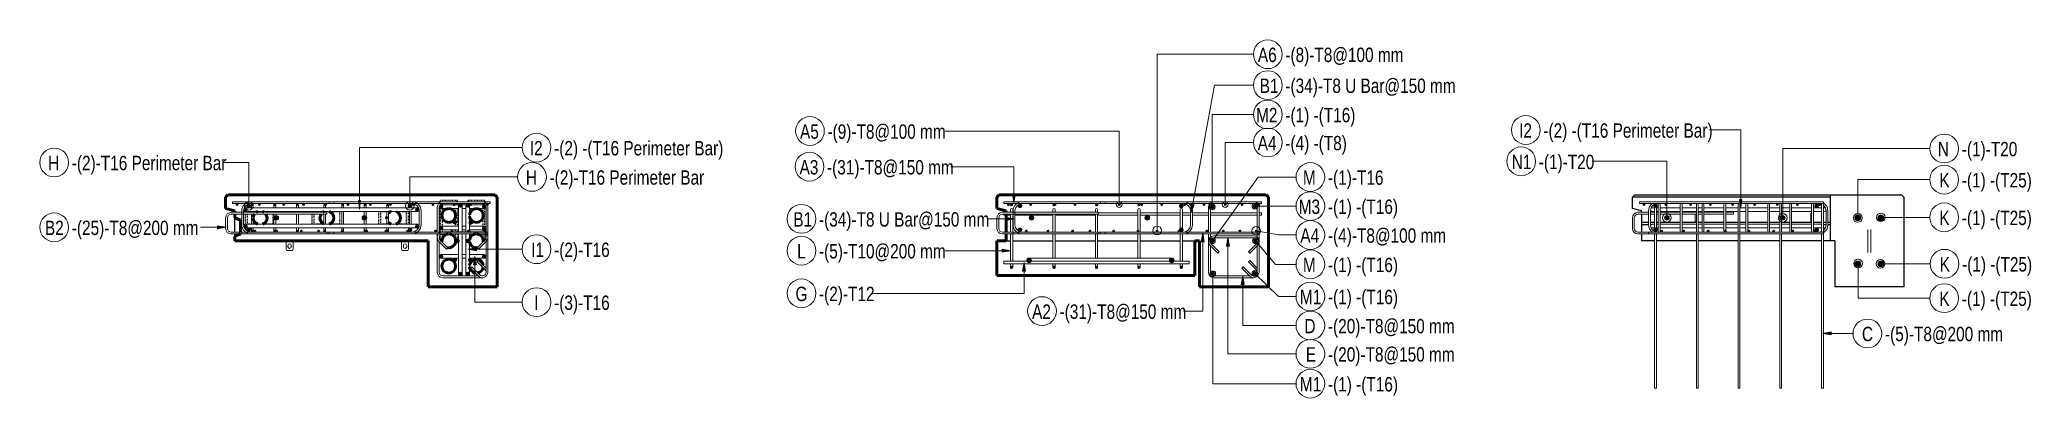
# Model space of a CAD drawing. Header units: millimetres. Extents: x -14581 to 6741, y -2784 to 21137.
# Drawn here: x -1917 to 6741, y 19582 to 21137 of the extents above.
import ezdxf

# ---------------------------------------------------------------- set-up
doc = ezdxf.new("R2010")
doc.units = ezdxf.units.MM
doc.linetypes.add('Dash', pattern=[6.36, 3.18, -3.18])
for name, color, linetype, lineweight in [('A-GENM', 13, 'Continuous', 18), ('A-WALL', 113, 'Continuous', 25), ('A-WALL-HDLN', 110, 'Dash', 25), ('S-BEAM', 12, 'Continuous', 18), ('S-RBAR', 171, 'Continuous', 18), ('S-RBAR-IDEN', 171, 'Continuous', 9)]:
    doc.layers.add(name, color=color, linetype=linetype, lineweight=lineweight)
doc.styles.add('Nirmala UI Semilight_2', font='NirmalaS.ttf', dxfattribs={"width": 0.8, "height": 62.5})

msp = doc.modelspace()

# ---------------------------------------------------------------- texts
at = {"layer": 'S-RBAR-IDEN', "char_height": 62.5, "attachment_point": 1, "style": 'Nirmala UI Semilight_2'}
for s, insert, width in [('A6', (3378.8, 21103.6), 99.409), ('-(8)-T8@100 mm', (3498.2, 21103.6), 618.903), ('B1', (3386.8, 20969.3), 80.169), ('-(34)-T8 U Bar@150 mm', (3498.2, 20969.3), 889.873), ('M2', (3370.9, 20842.1), 118.65), ('-(1) -(T16)', (3498.2, 20842.1), 339.915), ('I2', (213.6, 20698.2), 65.738), ('-(2) -(T16 Perimeter Bar)', (319.1, 20698.2), 873.839), ('A5', (1388.2, 20770.4), 99.409), ('-(9)-T8@100 mm', (1507.6, 20770.4), 618.903), ('A4', (3378.1, 20720.4), 101.013), ('-(4) -(T8)', (3498.2, 20720.4), 322.278), ('I2', (4514.5, 20774.9), 65.738), ('-(2) -(T16 Perimeter Bar)', (4620, 20774.9), 873.839), ('N', (6335, 20694.3), 62.532), ('-(1)-T20', (6439.1, 20694.3), 280.591), ('H', (-1881, 20633.9), 59.325), ('-(2)-T16 Perimeter Bar', (-1778.1, 20633.9), 801.687), ('A3', (1386.1, 20615.4), 99.409), ('-(31)-T8@150 mm', (1505.5, 20615.4), 650.97), ('N1', (4482.5, 20638.7), 94.599), ('-(1)-T20', (4599.9, 20638.7), 280.591), ('H', (196.2, 20571), 59.325), ('-(2)-T16 Perimeter Bar', (299.1, 20571), 801.687), ('M', (3574.6, 20570.4), 73.755), ('-(1)-T16', (3683.4, 20570.4), 267.764), ('K', (6341.6, 20559.2), 46.498), ('-(1) -(T25)', (6439.1, 20559.2), 352.742), ('M3', (3556.1, 20444), 118.65), ('-(1) -(T16)', (3683.4, 20444), 339.915), ('B2', (-1894.8, 20352.3), 92.996), ('-(25)-T8@200 mm', (-1778.1, 20352.3), 676.624), ('B1', (1359.2, 20389), 80.169), ('-(34)-T8 U Bar@150 mm', (1470.6, 20389), 889.873), ('K', (6341.6, 20395.5), 46.498), ('-(1) -(T25)', (6439.1, 20395.5), 352.742), ('-(2)-T16', (319.1, 20256.9), 280.591), ('A4', (3563.3, 20319), 101.013), ('-(4)-T8@100 mm', (3683.4, 20319), 620.506), ('I1', (218.9, 20256.9), 52.911), ('L', (1375.7, 20250.7), 40.084), ('-(5)-T10@200 mm', (1470.6, 20250.7), 663.797), ('M', (3574.6, 20191.4), 73.755), ('-(1) -(T16)', (3683.4, 20191.4), 339.915), ('K', (6342.8, 20194), 46.498), ('-(1) -(T25)', (6440.4, 20194), 352.742), ('I', (232.1, 20027.3), 20.844), ('-(3)-T16', (319.1, 20027.3), 280.591), ('G', (1368.4, 20065.5), 57.721), ('-(2)-T12', (1470.6, 20065.5), 280.591), ('M1', (3561.4, 20052), 105.823), ('-(1) -(T16)', (3683.4, 20052), 339.915), ('K', (6341.6, 20044.4), 46.498), ('-(1) -(T25)', (6439.1, 20044.4), 352.742), ('A2', (2397.1, 19988.4), 99.409), ('-(31)-T8@150 mm', (2516.5, 19988.4), 650.97), ('D', (3581.2, 19925.5), 57.721), ('-(20)-T8@150 mm', (3683.4, 19925.5), 663.797), ('C', (6005, 19891.3), 52.911), ('-(5)-T8@200 mm', (6105.1, 19891.3), 631.73), ('E', (3587.2, 19802.8), 43.291), ('-(20)-T8@150 mm', (3683.4, 19802.8), 663.797), ('M1', (3561.4, 19673), 105.823), ('-(1) -(T16)', (3683.4, 19673), 339.915)]:
    msp.add_mtext(s, dxfattribs=dict(at, insert=insert, width=width))

# ---------------------------------------------------------------- blocks, each defined once
blk = doc.blocks.new('RR spread anchor face based - RR-SA-0_7-110-2888042-Elevation Top Copy 3')
at = {"layer": 'A-GENM'}
for p, q in [((-12630.8, 20264.6), (-12630.8, 20228.1)), ((-12600.8, 20228.1), (-12600.8, 20264.6)), ((-12630.8, 20228.1), (-12628.3, 20223.1)), ((-12628.3, 20223.1), (-12603.3, 20223.1)), ((-12622.8, 20238.6), (-12622.8, 20244.6)), ((-12608.8, 20244.6), (-12608.8, 20238.6)), ((-12603.3, 20223.1), (-12600.8, 20228.1))]:
    blk.add_line(p, q, dxfattribs=at)
for centre, start, end in [((-12615.8, 20244.6), 0, 180), ((-12615.8, 20238.6), 180, 0)]:
    blk.add_arc(centre, 7, start, end, dxfattribs=at)
blk = doc.blocks.new('RR spread anchor face based - RR-SA-3_0-200-1726827-Elevation Top Copy 4')
at = {"layer": 'A-GENM'}
for p, q in [((-12620.8, 20347.1), (-12620.8, 20380.6)), ((-12620.8, 20344.6), (-12620.8, 20347.1)), ((-12620.8, 20347.1), (-12616, 20347.1)), ((-12616, 20344.6), (-12620.8, 20344.6))]:
    blk.add_line(p, q, dxfattribs=at)
blk = doc.blocks.new('RR spread anchor face based - RR-SA-3_0-200-V5-Elevation Top Copy 4')
at = {"layer": 'A-GENM'}
for p, q in [((-12118.8, 20382.1), (-12118.8, 20384.6)), ((-12118.8, 20384.6), (-12114.9, 20384.6)), ((-12118.8, 20347.1), (-12118.8, 20382.1)), ((-12118.8, 20382.1), (-12114.9, 20382.1)), ((-12118.8, 20344.6), (-12118.8, 20347.1)), ((-12118.8, 20347.1), (-12114.9, 20347.1)), ((-12114.9, 20344.6), (-12118.8, 20344.6))]:
    blk.add_line(p, q, dxfattribs=at)
blk = doc.blocks.new('12_7Ø_ Lifting Insert_COLUMN - 12_9Ø Lifting insert-1653057-Elevation Top Copy 4')
at = {"layer": 'A-GENM', "flags": 128}
for points in [[(-11870.2, 20314.6), (-11870.2, 20314.5), (-11870.2, 20314.4), (-11870.2, 20314.2), (-11870.2, 20313.9), (-11870.2, 20313.6), (-11870.2, 20313.1), (-11870.2, 20312.6), (-11870.2, 20312), (-11870.2, 20311.4), (-11870.2, 20310.6), (-11870.2, 20309.8), (-11870.2, 20308.9), (-11870.2, 20308), (-11870.2, 20306.9), (-11870.2, 20305.8), (-11870.2, 20304.7), (-11870.2, 20303.4), (-11870.2, 20302.2), (-11870.2, 20300.8), (-11870.2, 20299.4), (-11870.2, 20297.9), (-11870.2, 20296.4), (-11870.2, 20294.9), (-11870.2, 20293.2), (-11870.2, 20291.6), (-11870.2, 20289.9), (-11870.2, 20288.1), (-11870.2, 20286.4), (-11870.2, 20284.5), (-11870.2, 20282.7), (-11870.2, 20280.8), (-11870.2, 20278.9), (-11870.2, 20277), (-11870.2, 20275), (-11870.2, 20273.1), (-11870.2, 20271.1), (-11870.2, 20269.1), (-11870.2, 20267.1), (-11870.2, 20265.1), (-11870.2, 20263.1), (-11870.2, 20261.1), (-11870.2, 20259.1), (-11870.2, 20257.1), (-11870.2, 20255.2), (-11870.2, 20253.2), (-11870.2, 20251.3), (-11870.2, 20249.4), (-11870.2, 20247.5), (-11870.2, 20245.6), (-11870.2, 20243.8), (-11870.2, 20242), (-11870.2, 20240.2), (-11870.2, 20238.5), (-11870.2, 20236.8), (-11870.2, 20235.1), (-11870.2, 20233.6), (-11870.2, 20232), (-11870.2, 20230.5), (-11870.2, 20229.1), (-11870.2, 20227.7), (-11870.2, 20226.4), (-11870.2, 20225.1), (-11870.2, 20223.9), (-11870.2, 20222.8), (-11870.2, 20221.7), (-11870.2, 20220.7), (-11870.2, 20219.8), (-11870.2, 20218.9), (-11870.2, 20218.2), (-11870.2, 20217.5), (-11870.2, 20216.8), (-11870.2, 20216.3), (-11870.2, 20215.8), (-11870.2, 20215.4), (-11870.2, 20215.1), (-11870.2, 20214.8), (-11870.2, 20214.7), (-11870.2, 20214.6), (-11870.2, 20214.6)], [(-11857.5, 20214.6), (-11857.5, 20214.6), (-11857.5, 20214.7), (-11857.5, 20214.9), (-11857.5, 20215.2), (-11857.5, 20215.6), (-11857.5, 20216), (-11857.5, 20216.5), (-11857.5, 20217.1), (-11857.5, 20217.8), (-11857.5, 20218.5), (-11857.5, 20219.3), (-11857.5, 20220.2), (-11857.5, 20221.2), (-11857.5, 20222.2), (-11857.5, 20223.3), (-11857.5, 20224.5), (-11857.5, 20225.7), (-11857.5, 20227), (-11857.5, 20228.3), (-11857.5, 20229.7), (-11857.5, 20231.2), (-11857.5, 20232.7), (-11857.5, 20234.3), (-11857.5, 20235.9), (-11857.5, 20237.6), (-11857.5, 20239.3), (-11857.5, 20241), (-11857.5, 20242.8), (-11857.5, 20244.6), (-11857.5, 20246.5), (-11857.5, 20248.3), (-11857.5, 20250.2), (-11857.5, 20252.2), (-11857.5, 20254.1), (-11857.5, 20256.1), (-11857.5, 20258), (-11857.5, 20260), (-11857.5, 20262), (-11857.5, 20264), (-11857.5, 20266), (-11857.5, 20268), (-11857.5, 20270), (-11857.5, 20272), (-11857.5, 20274), (-11857.5, 20275.9), (-11857.5, 20277.9), (-11857.5, 20279.8), (-11857.5, 20281.7), (-11857.5, 20283.5), (-11857.5, 20285.4), (-11857.5, 20287.2), (-11857.5, 20288.9), (-11857.5, 20290.7), (-11857.5, 20292.4), (-11857.5, 20294), (-11857.5, 20295.6), (-11857.5, 20297.1), (-11857.5, 20298.6), (-11857.5, 20300.1), (-11857.5, 20301.4), (-11857.5, 20302.8), (-11857.5, 20304), (-11857.5, 20305.2), (-11857.5, 20306.3), (-11857.5, 20307.4), (-11857.5, 20308.4), (-11857.5, 20309.3), (-11857.5, 20310.2), (-11857.5, 20311), (-11857.5, 20311.7), (-11857.5, 20312.3), (-11857.5, 20312.9), (-11857.5, 20313.3), (-11857.5, 20313.7), (-11857.5, 20314.1), (-11857.5, 20314.3), (-11857.5, 20314.5), (-11857.5, 20314.6), (-11857.5, 20314.6)]]:
    blk.add_lwpolyline(points, dxfattribs=at)
blk = doc.blocks.new('M_Rebar Tag_rfa Dimension - ARROW-793927-Elevation Top Copy 3')
at = {"layer": 'S-RBAR-IDEN'}
blk.add_circle((-11542, 20228.1), 62.5, dxfattribs=at)
blk = doc.blocks.new('M_Rebar Tag_rfa Dimension - DOT 1_5-793931-Elevation Top Copy 3')
at = {"layer": 'S-RBAR-IDEN'}
blk.add_circle((-11562, 20542.2), 62.5, dxfattribs=at)
blk = doc.blocks.new('M_Rebar Tag_rfa MARK - ARROW-794226-Elevation Top Copy 3')
at = {"layer": 'S-RBAR-IDEN'}
blk.add_circle((-11542, 20669.4), 62.5, dxfattribs=at)
blk = doc.blocks.new('M_Rebar Tag_rfa Dimension - ARROW-793927-Elevation Top Copy 3 Copy 1')
at = {"layer": 'S-RBAR-IDEN'}
blk.add_circle((-13743.9, 20221.9), 62.5, dxfattribs=at)
blk = doc.blocks.new('M_Rebar Tag_rfa Dimension - DOT 1_5-793931-Elevation Top Copy 3 Copy 1')
at = {"layer": 'S-RBAR-IDEN'}
blk.add_circle((-11531.1, 20290.2), 62.5, dxfattribs=at)
blk = doc.blocks.new('M_Rebar Tag_rfa Dimension - DOT-793929-Elevation Top Copy 3 Copy 1')
at = {"layer": 'S-RBAR-IDEN'}
blk.add_circle((-13706.9, 20741.6), 62.5, dxfattribs=at)
blk = doc.blocks.new('M_Rebar Tag_rfa MARK - DOT 1 MM-794228-Elevation Top Copy 3 Copy 1')
at = {"layer": 'S-RBAR-IDEN'}
blk.add_circle((-11716.3, 20691.6), 62.5, dxfattribs=at)
blk = doc.blocks.new('M_Rebar Tag_rfa Dimension - ARROW-793927-Elevation Top Copy 4')
at = {"layer": 'S-RBAR-IDEN'}
blk.add_circle((-11872.4, 19862.5), 62.5, dxfattribs=at)
blk = doc.blocks.new('M_Rebar Tag_rfa Dimension - DOT 1_5-793931-Elevation Top Copy 4')
at = {"layer": 'S-RBAR-IDEN'}
blk.add_circle((-11538.4, 20665.5), 62.5, dxfattribs=at)
blk = doc.blocks.new('M_Rebar Tag_rfa MARK - DOT 1_5-794230-Elevation Top Copy 4')
at = {"layer": 'S-RBAR-IDEN'}
blk.add_circle((-11538.4, 20530.4), 62.5, dxfattribs=at)
blk = doc.blocks.new('M_Rebar Tag_rfa MARK - ARROW-794226-Elevation Top Copy 4')
at = {"layer": 'S-RBAR-IDEN'}
blk.add_circle((-13357.5, 20746.1), 62.5, dxfattribs=at)

# ---------------------------------------------------------------- hatches: boundary and pattern name
at = {"layer": 'S-RBAR'}
h = msp.add_hatch(color=256, dxfattribs=at)
edge = h.paths.add_edge_path()
edge.add_arc((-1059.1, 20422.6), 4, 0, 360)
for points in [[(-1060.4, 20418.8), (-1055.9, 20420.2), (-1055.9, 20424.9), (-1060.4, 20426.4), (-1063.1, 20422.6), (-1060.8, 20419.4)], [(-1019.5, 20393.2), (-1015.1, 20398.7), (-1016.7, 20405.4), (-1022.9, 20408.5), (-1029.2, 20405.4), (-1030.7, 20398.7), (-1026.4, 20393.2)], [(-1009.1, 20408.2), (-1002.9, 20411.3), (-1001.3, 20418), (-1005.7, 20423.5), (-1012.6, 20423.5), (-1016.9, 20418), (-1015.4, 20411.3)], [(-994.3, 20418.8), (-989.8, 20420.2), (-989.8, 20424.9), (-994.3, 20426.4), (-997, 20422.6), (-994.7, 20419.4)], [(-964, 20418.8), (-959.5, 20420.2), (-959.5, 20424.9), (-964, 20426.4), (-966.8, 20422.6), (-964.5, 20419.4)], [(-889.1, 20354.6), (-882.1, 20357.5), (-879.1, 20364.6), (-882.1, 20371.6), (-889.1, 20374.6), (-896.2, 20371.6), (-899.1, 20364.6), (-896.2, 20357.5)], [(-896.1, 20418.8), (-891.7, 20420.2), (-891.7, 20424.9), (-896.1, 20426.4), (-898.9, 20422.6)], [(-857.7, 20418.8), (-853.2, 20420.2), (-853.2, 20424.9), (-857.7, 20426.4), (-860.4, 20422.6)], [(-798, 20418.8), (-793.6, 20420.2), (-793.6, 20424.9), (-798, 20426.4), (-800.8, 20422.6)], [(-771.3, 20418.8), (-766.8, 20420.2), (-766.8, 20424.9), (-771.3, 20426.4), (-774.1, 20422.6)], [(-679.9, 20418.8), (-675.4, 20420.2), (-675.4, 20424.9), (-679.9, 20426.4), (-682.7, 20422.6)], [(-674.9, 20418.8), (-670.5, 20420.2), (-670.5, 20424.9), (-674.9, 20426.4), (-677.7, 20422.6)], [(-601.8, 20418.8), (-597.3, 20420.2), (-597.3, 20424.9), (-601.8, 20426.4), (-604.6, 20422.6)], [(-578.6, 20418.8), (-574.1, 20420.2), (-574.3, 20425), (-578.6, 20426.4), (-581.3, 20422.6)], [(-505.7, 20354.6), (-498.6, 20357.5), (-495.7, 20364.6), (-498.6, 20371.6), (-505.7, 20374.6), (-512.8, 20371.6), (-515.7, 20364.6), (-512.8, 20357.5)], [(-503.7, 20418.8), (-499.2, 20420.2), (-499.2, 20424.9), (-503.7, 20426.4), (-506.5, 20422.6)], [(-480.3, 20418.8), (-475.9, 20420.2), (-475.9, 20424.9), (-480.3, 20426.4), (-483.1, 20422.6)], [(-405.6, 20418.8), (-401.1, 20420.2), (-401.1, 20424.9), (-405.6, 20426.4), (-408.4, 20422.6)], [(-393.4, 20418.8), (-388.9, 20420.2), (-388.9, 20424.9), (-393.4, 20426.4), (-396.1, 20422.6)], [(-311.4, 20409), (-304.4, 20409), (-300.1, 20414.5), (-301.6, 20421.2), (-307.9, 20424.2), (-314.1, 20421.2), (-315.7, 20414.5)], [(-307.5, 20418.8), (-303, 20420.2), (-303, 20424.9), (-307.5, 20426.4), (-310.2, 20422.6), (-307.9, 20419.4)], [(-294.5, 20418.8), (-290, 20420.2), (-290, 20424.9), (-294.5, 20426.4), (-297.3, 20422.6), (-295, 20419.4)], [(-271.8, 20393.2), (-267.5, 20398.7), (-269, 20405.4), (-275.3, 20408.5), (-281.5, 20405.4), (-283.1, 20398.7), (-278.7, 20393.2)], [(-209.1, 20418.8), (-204.6, 20420.2), (-204.6, 20424.9), (-209.1, 20426.4), (-211.9, 20422.6), (-209.6, 20419.4)], [(-176.4, 20405.5), (-169.5, 20405.5), (-165.1, 20411), (-166.7, 20417.7), (-172.9, 20420.8), (-179.2, 20417.7), (-180.7, 20411)], [(-113.2, 20338.3), (-107.1, 20341.7), (-106, 20348.5), (-110.7, 20353.7), (-117.6, 20353.3), (-121.6, 20347.6), (-119.6, 20341)], [(-117.5, 20418.8), (-113.1, 20420.2), (-113.1, 20424.9), (-117.5, 20426.4), (-120.3, 20422.6)], [(-86.8, 20410.4), (-81.4, 20414.7), (-81.4, 20421.7), (-86.8, 20426), (-93.6, 20424.4), (-96.6, 20418.2), (-93.6, 20411.9)], [(-54.9, 20410.4), (-49.4, 20414.7), (-49.4, 20421.7), (-54.9, 20426), (-61.6, 20424.4), (-64.6, 20418.2), (-61.6, 20411.9)], [(-39.7, 20337.8), (-35.3, 20343.2), (-36.8, 20350), (-43, 20353), (-49.3, 20350), (-50.9, 20343.3), (-46.6, 20337.8)], [(-44.1, 20418.8), (-39.6, 20420.2), (-39.6, 20424.9), (-44.1, 20426.4), (-46.8, 20422.6), (-44.5, 20419.4)], [(18.4, 20405.5), (22.7, 20411), (21.2, 20417.7), (14.9, 20420.8), (8.6, 20417.7), (7.1, 20411), (11.4, 20405.5)], [(28.1, 20418.8), (32.6, 20420.2), (32.6, 20424.9), (28.1, 20426.4), (25.4, 20422.6)], [(2293, 20418.8), (2297.5, 20420.2), (2297.5, 20424.9), (2293, 20426.4), (2290.3, 20422.6)], [(2306.7, 20416.9), (2312.2, 20418.7), (2312.2, 20424.6), (2306.7, 20426.4), (2303.2, 20421.7)], [(2344.3, 20408.2), (2350.5, 20411.3), (2352.1, 20418), (2347.7, 20423.5), (2340.8, 20423.5), (2336.5, 20418), (2338, 20411.3)], [(2394.3, 20354.6), (2401.3, 20357.5), (2404.3, 20364.6), (2401.3, 20371.6), (2394.3, 20374.6), (2387.2, 20371.6), (2384.3, 20364.6), (2387.2, 20357.5)], [(2389.4, 20418.8), (2393.9, 20420.2), (2393.9, 20424.9), (2389.4, 20426.4), (2386.6, 20422.6)], [(2491.1, 20416.9), (2496.7, 20418.7), (2496.7, 20424.6), (2491.1, 20426.4), (2487.7, 20421.7)], [(2495.8, 20418.8), (2500.2, 20420.2), (2500.2, 20424.9), (2495.8, 20426.4), (2493, 20422.6)], [(2582.1, 20418.8), (2586.6, 20420.2), (2586.6, 20424.9), (2582.1, 20426.4), (2579.3, 20422.6)], [(2675.6, 20416.9), (2681.2, 20418.7), (2681.2, 20424.6), (2675.6, 20426.4), (2672.1, 20421.7)], [(2678.5, 20418.8), (2682.9, 20420.2), (2682.9, 20424.9), (2678.5, 20426.4), (2675.7, 20422.6)], [(2774.8, 20418.8), (2779.3, 20420.2), (2779.3, 20424.9), (2774.8, 20426.4), (2772.1, 20422.6)], [(2860, 20416.9), (2865.6, 20418.7), (2865.6, 20424.6), (2860, 20426.4), (2856.6, 20421.7)], [(2873.1, 20418.8), (2877.6, 20420.2), (2877.6, 20424.9), (2873.1, 20426.4), (2870.3, 20422.6)], [(2897.7, 20354.6), (2904.8, 20357.5), (2907.7, 20364.6), (2904.8, 20371.6), (2897.7, 20374.6), (2890.6, 20371.6), (2887.7, 20364.6), (2890.6, 20357.5)], [(2960.1, 20418.8), (2964.5, 20420.2), (2964.5, 20424.9), (2960.1, 20426.4), (2957.3, 20422.6)], [(3042.1, 20409), (3049, 20409), (3053.3, 20414.5), (3051.8, 20421.2), (3045.5, 20424.2), (3039.3, 20421.2), (3037.7, 20414.5)], [(3044.5, 20416.9), (3050.1, 20418.7), (3050.1, 20424.6), (3044.5, 20426.4), (3041, 20421.7)], [(3058.9, 20418.8), (3063.4, 20420.2), (3063.4, 20424.9), (3058.9, 20426.4), (3056.1, 20422.6)], [(3144.3, 20418.8), (3148.8, 20420.2), (3148.8, 20424.9), (3144.3, 20426.4), (3141.5, 20422.6)], [(3181.4, 20403.6), (3187.5, 20407), (3188.6, 20413.9), (3184, 20419), (3177, 20418.6), (3173, 20412.9), (3175, 20406.3)], [(3235.9, 20418.8), (3240.4, 20420.2), (3240.4, 20424.9), (3235.9, 20426.4), (3233.1, 20422.6)], [(3309.4, 20418.8), (3313.8, 20420.2), (3313.8, 20424.9), (3309.4, 20426.4), (3306.6, 20422.6)], [(3370.2, 20407.5), (3374.6, 20412.9), (3373.1, 20419.7), (3366.9, 20422.8), (3360.6, 20419.8), (3359, 20413), (3363.3, 20407.6)], [(3381.5, 20418.8), (3386, 20420.2), (3386, 20424.9), (3381.5, 20426.4), (3378.8, 20422.6)], [(5056.1, 20418.8), (5060.6, 20420.2), (5060.6, 20424.9), (5056.1, 20426.4), (5053.3, 20422.6)], [(5107.3, 20408.2), (5113.6, 20411.3), (5115.1, 20418), (5110.8, 20423.5), (5103.9, 20423.5), (5099.5, 20418), (5101.1, 20411.3)], [(5157.3, 20354.6), (5164.4, 20357.5), (5167.3, 20364.6), (5164.4, 20371.6), (5157.3, 20374.6), (5150.3, 20371.6), (5147.3, 20364.6), (5150.3, 20357.5)], [(5152.5, 20418.8), (5156.9, 20420.2), (5156.9, 20424.9), (5152.5, 20426.4), (5149.7, 20422.6)], [(5258.8, 20418.8), (5263.3, 20420.2), (5263.3, 20424.9), (5258.8, 20426.4), (5256.1, 20422.6)], [(5345.2, 20418.8), (5349.7, 20420.2), (5349.7, 20424.9), (5345.2, 20426.4), (5342.4, 20422.6)], [(5441.5, 20418.8), (5446, 20420.2), (5446, 20424.9), (5441.5, 20426.4), (5438.8, 20422.6)], [(5537.9, 20418.8), (5542.4, 20420.2), (5542.4, 20424.9), (5537.9, 20426.4), (5535.1, 20422.6)], [(5636.2, 20418.8), (5640.6, 20420.2), (5640.6, 20424.9), (5636.2, 20426.4), (5633.4, 20422.6)], [(5660.8, 20354.6), (5667.9, 20357.5), (5670.8, 20364.6), (5667.8, 20371.7), (5660.8, 20374.6), (5653.7, 20371.6), (5650.8, 20364.6), (5653.7, 20357.5)], [(5723.1, 20418.8), (5727.6, 20420.2), (5727.6, 20424.9), (5723.1, 20426.4), (5720.4, 20422.6)], [(5812.1, 20409), (5816.4, 20414.5), (5814.9, 20421.2), (5808.6, 20424.2), (5802.3, 20421.2), (5800.8, 20414.5), (5805.1, 20409), (5809.8, 20409)], [(5822, 20418.8), (5826.5, 20420.2), (5826.5, 20424.9), (5822, 20426.4), (5819.2, 20422.6)], [(5987.3, 20352.1), (5996.2, 20355.7), (5999.8, 20364.6), (5996.2, 20373.4), (5987.3, 20377.1), (5978.5, 20373.4), (5974.8, 20364.6), (5978.5, 20355.7)], [(6087.3, 20352.1), (6096.2, 20355.7), (6099.8, 20364.6), (6096.2, 20373.4), (6087.3, 20377.1), (6078.5, 20373.4), (6074.8, 20364.6), (6078.5, 20355.7)], [(-1019.5, 20321.5), (-1015.1, 20326.9), (-1016.7, 20333.7), (-1022.9, 20336.7), (-1029.2, 20333.7), (-1030.7, 20326.9), (-1026.4, 20321.5)], [(-1009.1, 20304.9), (-1002.9, 20307.9), (-1001.3, 20314.7), (-1005.7, 20320.1), (-1012.6, 20320.1), (-1016.9, 20314.7), (-1015.4, 20307.9)], [(-994.3, 20302.8), (-989.8, 20304.2), (-989.8, 20308.9), (-994.3, 20310.4), (-997, 20306.6)], [(-980.7, 20302.8), (-977.9, 20306.6), (-980.7, 20310.4), (-985.2, 20308.9), (-985.2, 20304.2)], [(-896.1, 20302.8), (-891.7, 20304.2), (-891.7, 20308.9), (-896.1, 20310.4), (-898.9, 20306.6)], [(-885.9, 20302.8), (-883.1, 20306.6), (-885.9, 20310.4), (-890.4, 20308.9), (-890.4, 20304.2)], [(-798, 20302.8), (-793.6, 20304.2), (-793.6, 20308.9), (-798, 20310.4), (-800.8, 20306.6)], [(-779.2, 20302.8), (-776.4, 20306.6), (-779.2, 20310.4), (-783.7, 20308.9), (-783.7, 20304.2)], [(-704.4, 20302.8), (-701.6, 20306.6), (-704.4, 20310.4), (-708.9, 20308.9), (-708.9, 20304.2)], [(-679.9, 20302.8), (-675.4, 20304.2), (-675.4, 20308.9), (-679.9, 20310.4), (-682.7, 20306.6)], [(-601.4, 20302.8), (-598.7, 20306.6), (-601.4, 20310.4), (-605.9, 20308.9), (-605.9, 20304.2)], [(-601.8, 20302.8), (-597.3, 20304.2), (-597.3, 20308.9), (-601.8, 20310.4), (-604.6, 20306.6)], [(-503.7, 20302.8), (-499.2, 20304.2), (-499.2, 20308.9), (-503.7, 20310.4), (-506.5, 20306.6)], [(-494.8, 20302.8), (-492, 20306.6), (-494.8, 20310.4), (-499.2, 20308.9), (-499.2, 20304.2)], [(-411.8, 20302.8), (-409.1, 20306.6), (-411.8, 20310.4), (-416.3, 20308.9), (-416.3, 20304.2)], [(-405.6, 20302.8), (-401.1, 20304.2), (-401.1, 20308.9), (-405.6, 20310.4), (-408.4, 20306.6)], [(-317, 20302.8), (-314.2, 20306.6), (-317, 20310.4), (-321.5, 20308.9), (-321.5, 20304.2)], [(-311.4, 20305.7), (-304.4, 20305.7), (-300.1, 20311.1), (-301.6, 20317.9), (-307.9, 20320.9), (-314.1, 20317.9), (-315.7, 20311.1)], [(-307.5, 20302.8), (-303, 20304.2), (-303, 20308.9), (-307.5, 20310.4), (-310.2, 20306.6)], [(-271.8, 20321.5), (-267.5, 20326.9), (-269, 20333.7), (-275.3, 20336.7), (-281.5, 20333.7), (-283.1, 20326.9), (-278.7, 20321.5)], [(-195.4, 20303.6), (-192.6, 20307.4), (-195.4, 20311.2), (-199.9, 20309.7), (-199.9, 20305)], [(-169.5, 20312.8), (-165.1, 20318.3), (-166.7, 20325), (-172.9, 20328), (-179.2, 20325), (-180.7, 20318.3), (-176.4, 20312.8)], [(-123.7, 20303.6), (-121, 20307.4), (-123.7, 20311.2), (-128.2, 20309.7), (-128.2, 20305)], [(-101.1, 20256.6), (-94.9, 20259.6), (-93.3, 20266.3), (-97.6, 20271.8), (-104.6, 20271.8), (-108.9, 20266.3), (-107.4, 20259.6), (-104.5, 20258.2)], [(-60.6, 20257.4), (-53.7, 20257.4), (-49.4, 20262.8), (-50.9, 20269.6), (-57.2, 20272.6), (-63.4, 20269.6), (-65, 20262.8), (-61.3, 20258.2)], [(-52.1, 20303.6), (-49.3, 20307.4), (-52.1, 20311.2), (-56.5, 20309.7), (-56.5, 20305)], [(18.4, 20312.8), (22.7, 20318.3), (21.2, 20325), (14.9, 20328), (8.6, 20325), (7.1, 20318.3), (11.4, 20312.8)], [(19.6, 20303.6), (22.4, 20307.4), (19.6, 20311.2), (15.1, 20309.7), (15.1, 20305)], [(2344.3, 20304.9), (2350.5, 20307.9), (2352.1, 20314.7), (2347.7, 20320.1), (2340.8, 20320.1), (2336.5, 20314.7), (2338, 20307.9)], [(2372.7, 20302.8), (2375.5, 20306.6), (2372.7, 20310.4), (2368.2, 20308.9), (2368.2, 20304.2)], [(2467.5, 20302.8), (2470.3, 20306.6), (2467.5, 20310.4), (2463.1, 20308.9), (2463.1, 20304.2)], [(2574.2, 20302.8), (2577, 20306.6), (2574.2, 20310.4), (2569.7, 20308.9), (2569.7, 20304.2)], [(2649, 20302.8), (2651.8, 20306.6), (2649, 20310.4), (2644.6, 20308.9), (2644.6, 20304.2)], [(2752, 20302.8), (2754.7, 20306.6), (2752, 20310.4), (2747.5, 20308.9), (2747.5, 20304.2)], [(2858.7, 20302.8), (2861.4, 20306.6), (2858.7, 20310.4), (2854.2, 20308.9), (2854.2, 20304.2)], [(2941.6, 20302.8), (2944.4, 20306.6), (2941.6, 20310.4), (2937.1, 20308.9), (2937.1, 20304.2)], [(3036.4, 20302.8), (3039.2, 20306.6), (3036.4, 20310.4), (3031.9, 20308.9), (3031.9, 20304.2)], [(3049, 20305.7), (3053.3, 20311.1), (3051.8, 20317.9), (3045.5, 20320.9), (3039.3, 20317.9), (3037.7, 20311.1), (3042.1, 20305.7)], [(3158, 20303.6), (3160.8, 20307.4), (3158, 20311.2), (3153.5, 20309.7), (3153.5, 20305)], [(3180.3, 20256.6), (3186.5, 20259.6), (3188.1, 20266.3), (3183.7, 20271.8), (3176.8, 20271.8), (3172.5, 20266.3), (3174, 20259.6)], [(3229.7, 20303.6), (3232.4, 20307.4), (3229.7, 20311.2), (3225.2, 20309.7), (3225.2, 20305)], [(3301.3, 20303.6), (3304.1, 20307.4), (3301.3, 20311.2), (3296.9, 20309.7), (3296.9, 20305)], [(3364.8, 20257.4), (3371.7, 20257.4), (3376.1, 20262.8), (3374.5, 20269.6), (3368.3, 20272.6), (3362, 20269.6), (3360.5, 20262.8)], [(3373, 20303.6), (3375.8, 20307.4), (3373, 20311.2), (3368.5, 20309.7), (3368.5, 20305)], [(5107.3, 20304.9), (5113.6, 20307.9), (5115.1, 20314.7), (5110.8, 20320.1), (5103.9, 20320.1), (5099.5, 20314.7), (5101.1, 20307.9), (5106.2, 20305.4)], [(5135.8, 20302.8), (5138.6, 20306.6), (5135.8, 20310.4), (5131.3, 20308.9), (5131.3, 20304.2), (5135.2, 20302.9)], [(5230.6, 20302.8), (5233.4, 20306.6), (5230.6, 20310.4), (5226.1, 20308.9), (5226.1, 20304.2)], [(5337.3, 20302.8), (5340.1, 20306.6), (5337.3, 20310.4), (5332.8, 20308.9), (5332.8, 20304.2)], [(5412.1, 20302.8), (5414.9, 20306.6), (5412.1, 20310.4), (5407.6, 20308.9), (5407.6, 20304.2)], [(5515, 20302.8), (5517.8, 20306.6), (5515, 20310.4), (5510.6, 20308.9), (5510.6, 20304.2)], [(5621.7, 20302.8), (5624.5, 20306.6), (5621.7, 20310.4), (5617.3, 20308.9), (5617.3, 20304.2)], [(5704.7, 20302.8), (5707.4, 20306.6), (5704.7, 20310.4), (5700.2, 20308.9), (5700.2, 20304.2)], [(5799.5, 20302.8), (5802.2, 20306.6), (5799.5, 20310.4), (5795, 20308.9), (5795, 20304.2)], [(5809.8, 20305.7), (5812.1, 20305.7), (5816.4, 20311.1), (5814.9, 20317.9), (5808.6, 20320.9), (5802.3, 20317.9), (5800.8, 20311.1), (5805.1, 20305.7)], [(-169.5, 20190.1), (-165.1, 20195.6), (-166.7, 20202.3), (-172.9, 20205.3), (-179.2, 20202.3), (-180.7, 20195.6), (-176.4, 20190.1)], [(-113.1, 20173.5), (-106.6, 20175.8), (-104.3, 20182.4), (-108, 20188.2), (-114.9, 20189), (-119.8, 20184.1), (-119, 20177.2)], [(-48.7, 20173.9), (-41.8, 20174.7), (-38.1, 20180.6), (-40.4, 20187.1), (-46.9, 20189.4), (-52.8, 20185.7), (-53.6, 20178.8)], [(18.4, 20190.1), (22.7, 20195.6), (21.2, 20202.3), (14.9, 20205.3), (8.6, 20202.3), (7.1, 20195.6), (11.4, 20190.1)], [(2384.3, 20169.6), (2391.3, 20172.5), (2394.3, 20179.6), (2391.3, 20186.6), (2384.3, 20189.6), (2377.2, 20186.6), (2374.3, 20179.6), (2377.2, 20172.5)], [(3004.3, 20169.6), (3011.3, 20172.5), (3014.3, 20179.6), (3011.3, 20186.6), (3004.3, 20189.6), (2997.2, 20186.6), (2994.3, 20179.6), (2997.2, 20172.5)], [(5987.3, 20152.1), (5996.2, 20155.7), (5999.8, 20164.6), (5996.2, 20173.4), (5987.3, 20177.1), (5978.5, 20173.4), (5974.8, 20164.6), (5978.5, 20155.7)], [(6087.3, 20152.1), (6096.2, 20155.7), (6099.8, 20164.6), (6096.2, 20173.4), (6087.3, 20177.1), (6078.5, 20173.4), (6074.8, 20164.6), (6078.5, 20155.7)], [(-86.8, 20112.8), (-81.4, 20117.1), (-81.4, 20124), (-86.8, 20128.4), (-93.6, 20126.8), (-96.6, 20120.6), (-93.6, 20114.3)], [(-54.9, 20112.8), (-49.4, 20117.1), (-49.4, 20124), (-54.9, 20128.4), (-61.6, 20126.8), (-64.6, 20120.6), (-61.6, 20114.3)], [(2306.7, 20144.8), (2312.2, 20146.6), (2312.2, 20152.5), (2306.7, 20154.3), (2303.2, 20149.6)], [(2491.1, 20144.8), (2496.7, 20146.6), (2496.7, 20152.5), (2491.1, 20154.3), (2487.7, 20149.6)], [(2675.6, 20144.8), (2681.2, 20146.6), (2681.2, 20152.5), (2675.6, 20154.3), (2672.1, 20149.6)], [(2860, 20144.8), (2865.6, 20146.6), (2865.6, 20152.5), (2860, 20154.3), (2856.6, 20149.6)], [(3044.5, 20144.8), (3050.1, 20146.6), (3050.1, 20152.5), (3044.5, 20154.3), (3041, 20149.6)], [(3181.9, 20115.1), (3188.4, 20117.4), (3190.7, 20124), (3187, 20129.8), (3180.1, 20130.6), (3175.2, 20125.7), (3176, 20118.8)], [(3363.1, 20115.5), (3370, 20116.3), (3373.7, 20122.2), (3371.4, 20128.7), (3364.9, 20131), (3359, 20127.3), (3358.2, 20120.4)]]:
    msp.add_hatch(color=256, dxfattribs=at).paths.add_polyline_path(points)
h = msp.add_hatch(color=256, dxfattribs=at)
edge = h.paths.add_edge_path()
edge.add_arc((-1022.9, 20400.5), 8, 0, 360)
h = msp.add_hatch(color=256, dxfattribs=at)
edge = h.paths.add_edge_path()
edge.add_arc((-1009.1, 20416.2), 8, 0, 360)
h = msp.add_hatch(color=256, dxfattribs=at)
edge = h.paths.add_edge_path()
edge.add_arc((-993, 20422.6), 4, 0, 360)
h = msp.add_hatch(color=256, dxfattribs=at)
edge = h.paths.add_edge_path()
edge.add_arc((-962.8, 20422.6), 4, 0, 360)
h = msp.add_hatch(color=256, dxfattribs=at)
edge = h.paths.add_edge_path()
edge.add_arc((-889.1, 20364.6), 10, 0, 360)
h = msp.add_hatch(color=256, dxfattribs=at)
edge = h.paths.add_edge_path()
edge.add_arc((-894.9, 20422.6), 4, 0, 360)
h = msp.add_hatch(color=256, dxfattribs=at)
edge = h.paths.add_edge_path()
edge.add_arc((-856.4, 20422.6), 4, 0, 360)
h = msp.add_hatch(color=256, dxfattribs=at)
edge = h.paths.add_edge_path()
edge.add_arc((-796.8, 20422.6), 4, 0, 360)
h = msp.add_hatch(color=256, dxfattribs=at)
edge = h.paths.add_edge_path()
edge.add_arc((-770.1, 20422.6), 4, 0, 360)
h = msp.add_hatch(color=256, dxfattribs=at)
edge = h.paths.add_edge_path()
edge.add_arc((-678.7, 20422.6), 4, 0, 360)
h = msp.add_hatch(color=256, dxfattribs=at)
edge = h.paths.add_edge_path()
edge.add_arc((-673.7, 20422.6), 4, 0, 360)
h = msp.add_hatch(color=256, dxfattribs=at)
edge = h.paths.add_edge_path()
edge.add_arc((-600.6, 20422.6), 4, 0, 360)
h = msp.add_hatch(color=256, dxfattribs=at)
edge = h.paths.add_edge_path()
edge.add_arc((-577.3, 20422.6), 4, 0, 360)
h = msp.add_hatch(color=256, dxfattribs=at)
edge = h.paths.add_edge_path()
edge.add_arc((-505.7, 20364.6), 10, 0, 360)
h = msp.add_hatch(color=256, dxfattribs=at)
edge = h.paths.add_edge_path()
edge.add_arc((-502.5, 20422.6), 4, 0, 360)
h = msp.add_hatch(color=256, dxfattribs=at)
edge = h.paths.add_edge_path()
edge.add_arc((-479.1, 20422.6), 4, 0, 360)
h = msp.add_hatch(color=256, dxfattribs=at)
edge = h.paths.add_edge_path()
edge.add_arc((-404.4, 20422.6), 4, 0, 360)
h = msp.add_hatch(color=256, dxfattribs=at)
edge = h.paths.add_edge_path()
edge.add_arc((-392.1, 20422.6), 4, 0, 360)
h = msp.add_hatch(color=256, dxfattribs=at)
edge = h.paths.add_edge_path()
edge.add_arc((-307.9, 20416.2), 8, 0, 360)
h = msp.add_hatch(color=256, dxfattribs=at)
edge = h.paths.add_edge_path()
edge.add_arc((-306.2, 20422.6), 4, 0, 360)
h = msp.add_hatch(color=256, dxfattribs=at)
edge = h.paths.add_edge_path()
edge.add_arc((-293.3, 20422.6), 4, 0, 360)
h = msp.add_hatch(color=256, dxfattribs=at)
edge = h.paths.add_edge_path()
edge.add_arc((-275.3, 20400.5), 8, 0, 360)
h = msp.add_hatch(color=256, dxfattribs=at)
edge = h.paths.add_edge_path()
edge.add_arc((-207.9, 20422.6), 4, 0, 360)
h = msp.add_hatch(color=256, dxfattribs=at)
edge = h.paths.add_edge_path()
edge.add_arc((-172.9, 20412.8), 8, 0, 360)
h = msp.add_hatch(color=256, dxfattribs=at)
edge = h.paths.add_edge_path()
edge.add_arc((-113.7, 20346.3), 8, 0, 360)
h = msp.add_hatch(color=256, dxfattribs=at)
edge = h.paths.add_edge_path()
edge.add_arc((-116.3, 20422.6), 4, 0, 360)
h = msp.add_hatch(color=256, dxfattribs=at)
edge = h.paths.add_edge_path()
edge.add_arc((-88.6, 20418.2), 8, 0, 360)
h = msp.add_hatch(color=256, dxfattribs=at)
edge = h.paths.add_edge_path()
edge.add_arc((-56.6, 20418.2), 8, 0, 360)
h = msp.add_hatch(color=256, dxfattribs=at)
edge = h.paths.add_edge_path()
edge.add_arc((-43.1, 20345), 8, 0, 360)
h = msp.add_hatch(color=256, dxfattribs=at)
edge = h.paths.add_edge_path()
edge.add_arc((-42.8, 20422.6), 4, 0, 360)
h = msp.add_hatch(color=256, dxfattribs=at)
edge = h.paths.add_edge_path()
edge.add_arc((14.9, 20412.8), 8, 0, 360)
h = msp.add_hatch(color=256, dxfattribs=at)
edge = h.paths.add_edge_path()
edge.add_arc((29.4, 20422.6), 4, 0, 360)
h = msp.add_hatch(color=256, dxfattribs=at)
edge = h.paths.add_edge_path()
edge.add_arc((2294.3, 20422.6), 4, 0, 360)
h = msp.add_hatch(color=256, dxfattribs=at)
edge = h.paths.add_edge_path()
edge.add_arc((2308.2, 20421.7), 5, 0, 360)
h = msp.add_hatch(color=256, dxfattribs=at)
edge = h.paths.add_edge_path()
edge.add_arc((2344.3, 20416.2), 8, 0, 360)
h = msp.add_hatch(color=256, dxfattribs=at)
edge = h.paths.add_edge_path()
edge.add_arc((2394.3, 20364.6), 10, 0, 360)
h = msp.add_hatch(color=256, dxfattribs=at)
edge = h.paths.add_edge_path()
edge.add_arc((2390.6, 20422.6), 4, 0, 360)
h = msp.add_hatch(color=256, dxfattribs=at)
edge = h.paths.add_edge_path()
edge.add_arc((2492.7, 20421.7), 5, 0, 360)
h = msp.add_hatch(color=256, dxfattribs=at)
edge = h.paths.add_edge_path()
edge.add_arc((2497, 20422.6), 4, 0, 360)
h = msp.add_hatch(color=256, dxfattribs=at)
edge = h.paths.add_edge_path()
edge.add_arc((2583.3, 20422.6), 4, 0, 360)
h = msp.add_hatch(color=256, dxfattribs=at)
edge = h.paths.add_edge_path()
edge.add_arc((2677.1, 20421.7), 5, 0, 360)
h = msp.add_hatch(color=256, dxfattribs=at)
edge = h.paths.add_edge_path()
edge.add_arc((2679.7, 20422.6), 4, 0, 360)
h = msp.add_hatch(color=256, dxfattribs=at)
edge = h.paths.add_edge_path()
edge.add_arc((2776.1, 20422.6), 4, 0, 360)
h = msp.add_hatch(color=256, dxfattribs=at)
edge = h.paths.add_edge_path()
edge.add_arc((2861.6, 20421.7), 5, 0, 360)
h = msp.add_hatch(color=256, dxfattribs=at)
edge = h.paths.add_edge_path()
edge.add_arc((2874.3, 20422.6), 4, 0, 360)
h = msp.add_hatch(color=256, dxfattribs=at)
edge = h.paths.add_edge_path()
edge.add_arc((2897.7, 20364.6), 10, 0, 360)
h = msp.add_hatch(color=256, dxfattribs=at)
edge = h.paths.add_edge_path()
edge.add_arc((2961.3, 20422.6), 4, 0, 360)
h = msp.add_hatch(color=256, dxfattribs=at)
edge = h.paths.add_edge_path()
edge.add_arc((3045.5, 20416.2), 8, 0, 360)
h = msp.add_hatch(color=256, dxfattribs=at)
edge = h.paths.add_edge_path()
edge.add_arc((3046, 20421.7), 5, 0, 360)
h = msp.add_hatch(color=256, dxfattribs=at)
edge = h.paths.add_edge_path()
edge.add_arc((3060.1, 20422.6), 4, 0, 360)
h = msp.add_hatch(color=256, dxfattribs=at)
edge = h.paths.add_edge_path()
edge.add_arc((3145.5, 20422.6), 4, 0, 360)
h = msp.add_hatch(color=256, dxfattribs=at)
edge = h.paths.add_edge_path()
edge.add_arc((3180.9, 20411.6), 8, 0, 360)
h = msp.add_hatch(color=256, dxfattribs=at)
edge = h.paths.add_edge_path()
edge.add_arc((3237.1, 20422.6), 4, 0, 360)
h = msp.add_hatch(color=256, dxfattribs=at)
edge = h.paths.add_edge_path()
edge.add_arc((3310.6, 20422.6), 4, 0, 360)
h = msp.add_hatch(color=256, dxfattribs=at)
edge = h.paths.add_edge_path()
edge.add_arc((3366.8, 20414.8), 8, 0, 360)
h = msp.add_hatch(color=256, dxfattribs=at)
edge = h.paths.add_edge_path()
edge.add_arc((3382.8, 20422.6), 4, 0, 360)
h = msp.add_hatch(color=256, dxfattribs=at)
edge = h.paths.add_edge_path()
edge.add_arc((5057.3, 20422.6), 4, 0, 360)
h = msp.add_hatch(color=256, dxfattribs=at)
edge = h.paths.add_edge_path()
edge.add_arc((5107.3, 20416.2), 8, 0, 360)
h = msp.add_hatch(color=256, dxfattribs=at)
edge = h.paths.add_edge_path()
edge.add_arc((5157.3, 20364.6), 10, 0, 360)
h = msp.add_hatch(color=256, dxfattribs=at)
edge = h.paths.add_edge_path()
edge.add_arc((5153.7, 20422.6), 4, 0, 360)
h = msp.add_hatch(color=256, dxfattribs=at)
edge = h.paths.add_edge_path()
edge.add_arc((5260.1, 20422.6), 4, 0, 360)
h = msp.add_hatch(color=256, dxfattribs=at)
edge = h.paths.add_edge_path()
edge.add_arc((5346.4, 20422.6), 4, 0, 360)
h = msp.add_hatch(color=256, dxfattribs=at)
edge = h.paths.add_edge_path()
edge.add_arc((5442.8, 20422.6), 4, 0, 360)
h = msp.add_hatch(color=256, dxfattribs=at)
edge = h.paths.add_edge_path()
edge.add_arc((5539.1, 20422.6), 4, 0, 360)
h = msp.add_hatch(color=256, dxfattribs=at)
edge = h.paths.add_edge_path()
edge.add_arc((5637.4, 20422.6), 4, 0, 360)
h = msp.add_hatch(color=256, dxfattribs=at)
edge = h.paths.add_edge_path()
edge.add_arc((5660.8, 20364.6), 10, 0, 360)
h = msp.add_hatch(color=256, dxfattribs=at)
edge = h.paths.add_edge_path()
edge.add_arc((5724.4, 20422.6), 4, 0, 360)
h = msp.add_hatch(color=256, dxfattribs=at)
edge = h.paths.add_edge_path()
edge.add_arc((5808.6, 20416.2), 8, 0, 360)
h = msp.add_hatch(color=256, dxfattribs=at)
edge = h.paths.add_edge_path()
edge.add_arc((5823.2, 20422.6), 4, 0, 360)
h = msp.add_hatch(color=256, dxfattribs=at)
edge = h.paths.add_edge_path()
edge.add_arc((5987.3, 20364.6), 12.5, 0, 360)
h = msp.add_hatch(color=256, dxfattribs=at)
edge = h.paths.add_edge_path()
edge.add_arc((6087.3, 20364.6), 12.5, 0, 360)
h = msp.add_hatch(color=256, dxfattribs=at)
edge = h.paths.add_edge_path()
edge.add_arc((-1022.9, 20328.7), 8, 0, 360)
h = msp.add_hatch(color=256, dxfattribs=at)
edge = h.paths.add_edge_path()
edge.add_arc((-1009.1, 20312.9), 8, 0, 360)
h = msp.add_hatch(color=256, dxfattribs=at)
edge = h.paths.add_edge_path()
edge.add_arc((-993, 20306.6), 4, 0, 360)
h = msp.add_hatch(color=256, dxfattribs=at)
edge = h.paths.add_edge_path()
edge.add_arc((-981.9, 20306.6), 4, 0, 360)
h = msp.add_hatch(color=256, dxfattribs=at)
edge = h.paths.add_edge_path()
edge.add_arc((-894.9, 20306.6), 4, 0, 360)
h = msp.add_hatch(color=256, dxfattribs=at)
edge = h.paths.add_edge_path()
edge.add_arc((-887.1, 20306.6), 4, 0, 360)
h = msp.add_hatch(color=256, dxfattribs=at)
edge = h.paths.add_edge_path()
edge.add_arc((-796.8, 20306.6), 4, 0, 360)
h = msp.add_hatch(color=256, dxfattribs=at)
edge = h.paths.add_edge_path()
edge.add_arc((-780.4, 20306.6), 4, 0, 360)
h = msp.add_hatch(color=256, dxfattribs=at)
edge = h.paths.add_edge_path()
edge.add_arc((-705.6, 20306.6), 4, 0, 360)
h = msp.add_hatch(color=256, dxfattribs=at)
edge = h.paths.add_edge_path()
edge.add_arc((-678.7, 20306.6), 4, 0, 360)
h = msp.add_hatch(color=256, dxfattribs=at)
edge = h.paths.add_edge_path()
edge.add_arc((-602.7, 20306.6), 4, 0, 360)
h = msp.add_hatch(color=256, dxfattribs=at)
edge = h.paths.add_edge_path()
edge.add_arc((-600.6, 20306.6), 4, 0, 360)
h = msp.add_hatch(color=256, dxfattribs=at)
edge = h.paths.add_edge_path()
edge.add_arc((-502.5, 20306.6), 4, 0, 360)
h = msp.add_hatch(color=256, dxfattribs=at)
edge = h.paths.add_edge_path()
edge.add_arc((-496, 20306.6), 4, 0, 360)
h = msp.add_hatch(color=256, dxfattribs=at)
edge = h.paths.add_edge_path()
edge.add_arc((-413.1, 20306.6), 4, 0, 360)
h = msp.add_hatch(color=256, dxfattribs=at)
edge = h.paths.add_edge_path()
edge.add_arc((-404.4, 20306.6), 4, 0, 360)
h = msp.add_hatch(color=256, dxfattribs=at)
edge = h.paths.add_edge_path()
edge.add_arc((-318.2, 20306.6), 4, 0, 360)
h = msp.add_hatch(color=256, dxfattribs=at)
edge = h.paths.add_edge_path()
edge.add_arc((-307.9, 20312.9), 8, 0, 360)
h = msp.add_hatch(color=256, dxfattribs=at)
edge = h.paths.add_edge_path()
edge.add_arc((-306.2, 20306.6), 4, 0, 360)
h = msp.add_hatch(color=256, dxfattribs=at)
edge = h.paths.add_edge_path()
edge.add_arc((-275.3, 20328.7), 8, 0, 360)
h = msp.add_hatch(color=256, dxfattribs=at)
edge = h.paths.add_edge_path()
edge.add_arc((-196.6, 20307.4), 4, 0, 360)
h = msp.add_hatch(color=256, dxfattribs=at)
edge = h.paths.add_edge_path()
edge.add_arc((-172.9, 20320), 8, 0, 360)
h = msp.add_hatch(color=256, dxfattribs=at)
edge = h.paths.add_edge_path()
edge.add_arc((-125, 20307.4), 4, 0, 360)
h = msp.add_hatch(color=256, dxfattribs=at)
edge = h.paths.add_edge_path()
edge.add_arc((-101.1, 20264.6), 8, 0, 360)
h = msp.add_hatch(color=256, dxfattribs=at)
edge = h.paths.add_edge_path()
edge.add_arc((-57.2, 20264.6), 8, 0, 360)
h = msp.add_hatch(color=256, dxfattribs=at)
edge = h.paths.add_edge_path()
edge.add_arc((-53.3, 20307.4), 4, 0, 360)
h = msp.add_hatch(color=256, dxfattribs=at)
edge = h.paths.add_edge_path()
edge.add_arc((14.9, 20320), 8, 0, 360)
h = msp.add_hatch(color=256, dxfattribs=at)
edge = h.paths.add_edge_path()
edge.add_arc((18.4, 20307.4), 4, 0, 360)
h = msp.add_hatch(color=256, dxfattribs=at)
edge = h.paths.add_edge_path()
edge.add_arc((2344.3, 20312.9), 8, 0, 360)
h = msp.add_hatch(color=256, dxfattribs=at)
edge = h.paths.add_edge_path()
edge.add_arc((2371.5, 20306.6), 4, 0, 360)
h = msp.add_hatch(color=256, dxfattribs=at)
edge = h.paths.add_edge_path()
edge.add_arc((2466.3, 20306.6), 4, 0, 360)
h = msp.add_hatch(color=256, dxfattribs=at)
edge = h.paths.add_edge_path()
edge.add_arc((2573, 20306.6), 4, 0, 360)
h = msp.add_hatch(color=256, dxfattribs=at)
edge = h.paths.add_edge_path()
edge.add_arc((2647.8, 20306.6), 4, 0, 360)
h = msp.add_hatch(color=256, dxfattribs=at)
edge = h.paths.add_edge_path()
edge.add_arc((2750.7, 20306.6), 4, 0, 360)
h = msp.add_hatch(color=256, dxfattribs=at)
edge = h.paths.add_edge_path()
edge.add_arc((2857.4, 20306.6), 4, 0, 360)
h = msp.add_hatch(color=256, dxfattribs=at)
edge = h.paths.add_edge_path()
edge.add_arc((2940.4, 20306.6), 4, 0, 360)
h = msp.add_hatch(color=256, dxfattribs=at)
edge = h.paths.add_edge_path()
edge.add_arc((3035.2, 20306.6), 4, 0, 360)
h = msp.add_hatch(color=256, dxfattribs=at)
edge = h.paths.add_edge_path()
edge.add_arc((3045.5, 20312.9), 8, 0, 360)
h = msp.add_hatch(color=256, dxfattribs=at)
edge = h.paths.add_edge_path()
edge.add_arc((3156.8, 20307.4), 4, 0, 360)
h = msp.add_hatch(color=256, dxfattribs=at)
edge = h.paths.add_edge_path()
edge.add_arc((3180.3, 20264.6), 8, 0, 360)
h = msp.add_hatch(color=256, dxfattribs=at)
edge = h.paths.add_edge_path()
edge.add_arc((3228.4, 20307.4), 4, 0, 360)
h = msp.add_hatch(color=256, dxfattribs=at)
edge = h.paths.add_edge_path()
edge.add_arc((3300.1, 20307.4), 4, 0, 360)
h = msp.add_hatch(color=256, dxfattribs=at)
edge = h.paths.add_edge_path()
edge.add_arc((3368.3, 20264.6), 8, 0, 360)
h = msp.add_hatch(color=256, dxfattribs=at)
edge = h.paths.add_edge_path()
edge.add_arc((3371.8, 20307.4), 4, 0, 360)
h = msp.add_hatch(color=256, dxfattribs=at)
edge = h.paths.add_edge_path()
edge.add_arc((5107.3, 20312.9), 8, 0, 360)
h = msp.add_hatch(color=256, dxfattribs=at)
edge = h.paths.add_edge_path()
edge.add_arc((5134.6, 20306.6), 4, 0, 360)
h = msp.add_hatch(color=256, dxfattribs=at)
edge = h.paths.add_edge_path()
edge.add_arc((5229.4, 20306.6), 4, 0, 360)
h = msp.add_hatch(color=256, dxfattribs=at)
edge = h.paths.add_edge_path()
edge.add_arc((5336.1, 20306.6), 4, 0, 360)
h = msp.add_hatch(color=256, dxfattribs=at)
edge = h.paths.add_edge_path()
edge.add_arc((5410.9, 20306.6), 4, 0, 360)
h = msp.add_hatch(color=256, dxfattribs=at)
edge = h.paths.add_edge_path()
edge.add_arc((5513.8, 20306.6), 4, 0, 360)
h = msp.add_hatch(color=256, dxfattribs=at)
edge = h.paths.add_edge_path()
edge.add_arc((5620.5, 20306.6), 4, 0, 360)
h = msp.add_hatch(color=256, dxfattribs=at)
edge = h.paths.add_edge_path()
edge.add_arc((5703.4, 20306.6), 4, 0, 360)
h = msp.add_hatch(color=256, dxfattribs=at)
edge = h.paths.add_edge_path()
edge.add_arc((5798.2, 20306.6), 4, 0, 360)
h = msp.add_hatch(color=256, dxfattribs=at)
edge = h.paths.add_edge_path()
edge.add_arc((5808.6, 20312.9), 8, 0, 360)
h = msp.add_hatch(color=256, dxfattribs=at)
edge = h.paths.add_edge_path()
edge.add_arc((-172.9, 20197.3), 8, 0, 360)
h = msp.add_hatch(color=256, dxfattribs=at)
edge = h.paths.add_edge_path()
edge.add_arc((-112.2, 20181.5), 8, 0, 360)
h = msp.add_hatch(color=256, dxfattribs=at)
edge = h.paths.add_edge_path()
edge.add_arc((-46, 20181.5), 8, 0, 360)
h = msp.add_hatch(color=256, dxfattribs=at)
edge = h.paths.add_edge_path()
edge.add_arc((14.9, 20197.3), 8, 0, 360)
h = msp.add_hatch(color=256, dxfattribs=at)
edge = h.paths.add_edge_path()
edge.add_arc((2384.3, 20179.6), 10, 0, 360)
h = msp.add_hatch(color=256, dxfattribs=at)
edge = h.paths.add_edge_path()
edge.add_arc((3004.3, 20179.6), 10, 0, 360)
h = msp.add_hatch(color=256, dxfattribs=at)
edge = h.paths.add_edge_path()
edge.add_arc((5987.3, 20164.6), 12.5, 0, 360)
h = msp.add_hatch(color=256, dxfattribs=at)
edge = h.paths.add_edge_path()
edge.add_arc((6087.3, 20164.6), 12.5, 0, 360)
h = msp.add_hatch(color=256, dxfattribs=at)
edge = h.paths.add_edge_path()
edge.add_arc((-88.6, 20120.6), 8, 0, 360)
h = msp.add_hatch(color=256, dxfattribs=at)
edge = h.paths.add_edge_path()
edge.add_arc((-56.6, 20120.6), 8, 0, 360)
h = msp.add_hatch(color=256, dxfattribs=at)
edge = h.paths.add_edge_path()
edge.add_arc((2308.2, 20149.6), 5, 0, 360)
h = msp.add_hatch(color=256, dxfattribs=at)
edge = h.paths.add_edge_path()
edge.add_arc((2492.7, 20149.6), 5, 0, 360)
h = msp.add_hatch(color=256, dxfattribs=at)
edge = h.paths.add_edge_path()
edge.add_arc((2677.1, 20149.6), 5, 0, 360)
h = msp.add_hatch(color=256, dxfattribs=at)
edge = h.paths.add_edge_path()
edge.add_arc((2861.6, 20149.6), 5, 0, 360)
h = msp.add_hatch(color=256, dxfattribs=at)
edge = h.paths.add_edge_path()
edge.add_arc((3046, 20149.6), 5, 0, 360)
h = msp.add_hatch(color=256, dxfattribs=at)
edge = h.paths.add_edge_path()
edge.add_arc((3182.8, 20123.1), 8, 0, 360)
h = msp.add_hatch(color=256, dxfattribs=at)
edge = h.paths.add_edge_path()
edge.add_arc((3365.8, 20123.1), 8, 0, 360)
at = {"layer": 'S-RBAR-IDEN'}
for points in [[(-527, 20402.4), (-522.1, 20439.9), (-531.9, 20439.9)], [(2318.3, 20430.6), (2325, 20468.1), (2311.7, 20468.1)], [(5478.2, 20407.3), (5483.2, 20444.8), (5473.3, 20444.8)], [(2318.3, 20360.2), (2280.8, 20366.8), (2280.8, 20353.6)], [(3088.5, 20385.6), (3101.7, 20421.3), (3088.7, 20423.7)], [(-1106.9, 20323.5), (-1144.4, 20330.1), (-1144.4, 20316.9)], [(3139, 20297.5), (3132.4, 20260), (3145.6, 20260)], [(3248.8, 20278.8), (3242.2, 20241.3), (3255.4, 20241.3)], [(-56.6, 20228.1), (-19.1, 20221.5), (-19.1, 20234.7)], [(-25.1, 20197.3), (-31.7, 20159.8), (-18.5, 20159.8)], [(2304, 20221.9), (2266.5, 20228.5), (2266.5, 20215.2)], [(2362.4, 20170.1), (2355.7, 20132.6), (2369, 20132.6)], [(3313, 20112.2), (3306.4, 20074.7), (3319.6, 20074.7)], [(5834, 19862.5), (5871.5, 19855.9), (5871.5, 19869.1)]]:
    msp.add_hatch(color=256, dxfattribs=at).paths.add_polyline_path(points)

# ---------------------------------------------------------------- linework, layer by layer
at = {"layer": 'A-WALL', "lineweight": 50}
for p, q in [((-1099.1, 20464.6), (-1109.1, 20454.6)), ((-1109.1, 20454.6), (-1109.1, 20404.6)), ((60.9, 20464.6), (-1099.1, 20464.6)), ((70.9, 20454.6), (60.9, 20464.6)), ((70.9, 20064.6), (70.9, 20454.6)), ((2254.3, 20464.6), (2244.3, 20454.6)), ((2244.3, 20454.6), (2244.3, 20404.6)), ((3414.3, 20464.6), (2254.3, 20464.6)), ((3424.3, 20454.6), (3414.3, 20464.6)), ((3424.3, 20064.6), (3424.3, 20454.6)), ((-1109.1, 20404.6), (-1069.1, 20394.6)), ((-1069.1, 20394.6), (-1069.1, 20388.6)), ((-1069.1, 20380.6), (-1069.1, 20364.6)), ((-1069.1, 20364.6), (-1044.1, 20354.6)), ((-1044.1, 20354.6), (-1044.1, 20302.5)), ((2244.3, 20404.6), (2284.3, 20394.6)), ((2284.3, 20394.6), (2284.3, 20388.6)), ((2284.3, 20376.1), (2284.3, 20302.5)), ((-1044.3, 20294.5), (-1069.1, 20284.6)), ((-1069.1, 20284.6), (-1069.1, 20264.6)), ((-1069.1, 20264.6), (-229.1, 20264.6)), ((-229.1, 20264.6), (-229.1, 20064.6)), ((2284.3, 20294.5), (2284.3, 20264.6)), ((3104.3, 20264.6), (3124.3, 20264.6)), ((3124.3, 20264.6), (3124.3, 20064.6)), ((-229.1, 20064.6), (70.9, 20064.6)), ((3124.3, 20064.6), (3424.3, 20064.6))]:
    msp.add_line(p, q, dxfattribs=at)
at = {"layer": 'A-WALL'}
for p, q in [((5007.3, 20404.6), (5007.3, 20454.6)), ((5867.3, 20454.6), (5007.3, 20454.6)), ((5017.4, 20464.6), (5007.4, 20454.6)), ((5017.4, 20464.6), (6177.4, 20464.6)), ((5867.3, 20464.6), (5867.3, 20454.6)), ((5867.3, 20454.6), (5867.3, 20264.6)), ((6187.3, 20454.6), (6177.4, 20464.6)), ((6187.3, 20454.6), (6187.3, 20064.6)), ((-1069.1, 20302.5), (-1069.1, 20364.5)), ((5047.3, 20394.6), (5007.3, 20404.6)), ((5047.3, 20388.6), (5047.3, 20394.6)), ((5047.3, 20380.6), (5047.3, 20302.5)), ((-1069.1, 20284.6), (-1069.1, 20294.5)), ((2284.3, 20264.6), (2303.2, 20264.6)), ((2313.2, 20264.6), (2487.7, 20264.6)), ((2497.7, 20264.6), (2672.1, 20264.6)), ((2682.1, 20264.6), (2856.6, 20264.6)), ((2866.6, 20264.6), (3041, 20264.6)), ((3051, 20264.6), (3104.3, 20264.6)), ((5077.4, 20344.7), (5047.3, 20344.7)), ((5077.4, 20334.7), (5047.3, 20334.7)), ((5047.3, 20294.5), (5047.3, 20264.6)), ((5103.8, 20264.6), (5047.3, 20264.6)), ((5103.8, 20344.7), (5085.4, 20344.7)), ((5088.4, 20334.7), (5085.4, 20334.7)), ((5093.5, 20334.7), (5091.7, 20334.7)), ((5119.5, 20344.7), (5111.8, 20344.7)), ((5285.2, 20264.6), (5111.8, 20264.6)), ((5214.7, 20344.7), (5127.5, 20344.7)), ((5280.3, 20344.7), (5222.7, 20344.7)), ((5310, 20344.7), (5293.2, 20344.7)), ((5466.6, 20264.6), (5293.2, 20264.6)), ((5405.2, 20344.7), (5318, 20344.7)), ((5466.6, 20344.7), (5413.2, 20344.7)), ((5500.5, 20344.7), (5474.6, 20344.7)), ((5648, 20264.6), (5474.6, 20264.6)), ((5595.7, 20344.7), (5508.5, 20344.7)), ((5648, 20344.7), (5603.7, 20344.7)), ((5691, 20344.7), (5656, 20344.7)), ((5829.3, 20264.6), (5656, 20264.6)), ((5782.3, 20344.7), (5699, 20344.7)), ((5829.3, 20344.7), (5794.2, 20344.7)), ((5849.3, 20344.7), (5837.3, 20344.7)), ((5887.3, 20264.6), (5837.3, 20264.6)), ((5843.2, 20334.7), (5841.3, 20334.7)), ((5849.3, 20334.7), (5846.5, 20334.7)), ((5867.3, 20344.7), (5857.3, 20344.7)), ((5867.3, 20334.7), (5857.3, 20334.7)), ((5887.3, 20264.6), (5887.3, 20064.6)), ((6187.3, 20064.6), (5887.3, 20064.6))]:
    msp.add_line(p, q, dxfattribs=at)
at = {"layer": 'A-WALL', "lineweight": 50}
for centre, start, end in [((-959.1, 20364.6), 147.37805, 178.49779), ((-959.1, 20364.6), 181.50221, 249.33161), ((-959.1, 20364.6), 110.74657, 126), ((-959.1, 20364.6), 290.66839, 32.62195), ((-959.1, 20364.6), 54, 69.25343), ((-669.1, 20364.6), 147.37805, 242.80232), ((-669.1, 20364.6), 117.19768, 126), ((-669.1, 20364.6), 290.66839, 69.25343), ((-379.1, 20364.6), 170.31898, 189.68102), ((-379.1, 20364.6), 110.74657, 135.70043), ((-379.1, 20364.6), 290.66839, 69.25343), ((-139.1, 20374.6), 90, 270), ((-139.1, 20374.6), 270, 90), ((-19.1, 20374.6), 90, 173.87048), ((-19.1, 20374.6), 186.12952, 270), ((-19.1, 20374.6), 270, 90), ((-379.1, 20364.6), 224.29957, 249.33161), ((-139.1, 20264.8), 92.29857, 180), ((-139.1, 20264.8), 180, 180.3581), ((-139.1, 20264.8), 180.3581, 189.25596), ((-139.1, 20264.8), 260.74792, 359.6419), ((-139.1, 20264.8), 0, 87.70143), ((-139.1, 20264.8), 359.6419, 0), ((-19.1, 20264.8), 92.29857, 173.87048), ((-19.1, 20264.8), 186.27036, 279.25208), ((-19.1, 20264.8), 0, 87.70143), ((-19.1, 20264.8), 350.74404, 359.6419), ((-19.1, 20264.8), 359.6419, 0), ((-139.1, 20154.6), 90, 270), ((-139.1, 20154.6), 270, 90), ((-19.1, 20154.6), 90, 173.87048), ((-19.1, 20154.6), 9.09233, 90), ((-19.1, 20154.6), 186.12952, 260.90767), ((-19.1, 20154.6), 282.35765, 347.64235)]:
    msp.add_arc(centre, 30, start, end, dxfattribs=at)
at = {"layer": 'A-WALL-HDLN'}
for p, q in [((-101.6, 20439.6), (-176.6, 20439.6)), ((-176.6, 20439.6), (-176.6, 20434.6)), ((-176.6, 20439.6), (-171.6, 20434.6)), ((-106.6, 20434.6), (-101.6, 20439.6)), ((-101.6, 20434.6), (-101.6, 20439.6)), ((18.4, 20439.6), (-56.6, 20439.6)), ((-56.6, 20439.6), (-56.6, 20434.6)), ((-56.6, 20439.6), (-51.6, 20434.6)), ((13.4, 20434.6), (18.4, 20439.6)), ((18.4, 20434.6), (18.4, 20439.6)), ((-1024.1, 20399.3), (-1024.1, 20388.6)), ((-1024.1, 20380.6), (-1024.1, 20336.5)), ((-1022.9, 20402.1), (-1023.8, 20402.1)), ((-1022.9, 20400.9), (-1023.8, 20401.8)), ((-1014.1, 20392.1), (-1014.5, 20392.5)), ((-1014.1, 20392.1), (-997, 20392.1)), ((-1014.1, 20388.6), (-1014.1, 20392.1)), ((-1014.1, 20337.1), (-1014.1, 20380.6)), ((-989, 20392.1), (-971.1, 20392.1)), ((-947.2, 20392.1), (-904.1, 20392.1)), ((-903.8, 20392.5), (-904.1, 20392.1)), ((-904.1, 20392.1), (-904.1, 20388.6)), ((-904.1, 20380.6), (-904.1, 20337.1)), ((-734.1, 20392.5), (-734.1, 20388.6)), ((-734.1, 20380.6), (-734.1, 20336.7)), ((-724.1, 20392.1), (-724.5, 20392.5)), ((-724.1, 20392.1), (-682.7, 20392.1)), ((-724.1, 20388.6), (-724.1, 20392.1)), ((-724.1, 20337.1), (-724.1, 20380.6)), ((-657.2, 20392.1), (-614.1, 20392.1)), ((-613.8, 20392.5), (-614.1, 20392.1)), ((-614.1, 20392.1), (-614.1, 20337.1)), ((-444.1, 20392.5), (-444.1, 20336.7)), ((-434.1, 20392.1), (-434.5, 20392.5)), ((-434.1, 20392.1), (-408.4, 20392.1)), ((-434.1, 20337.1), (-434.1, 20392.1)), ((-400.4, 20392.1), (-391.1, 20392.1)), ((-367.2, 20392.1), (-324.1, 20392.1)), ((-323.8, 20392.5), (-324.1, 20392.1)), ((-324.1, 20392.1), (-324.1, 20337.1)), ((-314.1, 20336.7), (-314.1, 20392.5)), ((-176.6, 20421.6), (-176.6, 20419.8)), ((-176.6, 20405.7), (-176.6, 20327.1)), ((-166.6, 20420.8), (-166.6, 20426.4)), ((-166.6, 20386.6), (-166.6, 20404.8)), ((-166.6, 20328), (-166.6, 20362.6)), ((-111.6, 20426.6), (-111.6, 20420.8)), ((-111.6, 20404.8), (-111.6, 20386.6)), ((-111.6, 20362.6), (-111.6, 20328)), ((-101.6, 20420.8), (-101.6, 20426.6)), ((-101.6, 20328), (-101.6, 20404.8)), ((-56.6, 20426.6), (-56.6, 20426.2)), ((-46.6, 20420.8), (-46.6, 20426.6)), ((-46.6, 20386.6), (-46.6, 20404.8)), ((-46.6, 20328), (-46.6, 20362.6)), ((8.4, 20426.4), (8.4, 20420.8)), ((8.4, 20404.8), (8.4, 20386.6)), ((8.4, 20362.6), (8.4, 20328)), ((18.4, 20419.9), (18.4, 20421.6)), ((18.4, 20327.2), (18.4, 20405.6)), ((-1022.9, 20328.3), (-1024.1, 20327.1)), ((-1024.1, 20327.6), (-1024.1, 20327.1)), ((-1024.1, 20327.1), (-1022.9, 20327.1)), ((-1014.1, 20337.1), (-1014.5, 20336.7)), ((-997, 20337.1), (-1014.1, 20337.1)), ((-971.1, 20337.1), (-989, 20337.1)), ((-904.1, 20337.1), (-947.2, 20337.1)), ((-904.1, 20337.1), (-903.7, 20336.7)), ((-724.1, 20337.1), (-724.5, 20336.7)), ((-682.7, 20337.1), (-724.1, 20337.1)), ((-614.1, 20337.1), (-657.2, 20337.1)), ((-614.1, 20337.1), (-613.7, 20336.7)), ((-434.1, 20337.1), (-434.5, 20336.7)), ((-408.4, 20337.1), (-434.1, 20337.1)), ((-391.1, 20337.1), (-400.4, 20337.1)), ((-324.1, 20337.1), (-367.2, 20337.1)), ((-324.1, 20337.1), (-323.7, 20336.7)), ((-176.6, 20313), (-176.6, 20302.6)), ((-176.6, 20290.4), (-176.6, 20268.3)), ((-166.6, 20303.2), (-166.6, 20311.9)), ((-166.6, 20276.7), (-166.6, 20294.6)), ((-111.6, 20312), (-111.6, 20303.4)), ((-111.6, 20294.6), (-111.6, 20276.7)), ((-101.6, 20303.4), (-101.6, 20312)), ((-101.6, 20264.6), (-101.6, 20294.6)), ((-46.6, 20303.4), (-46.6, 20312)), ((-46.6, 20276.7), (-46.6, 20294.6)), ((8.4, 20311.9), (8.4, 20303.2)), ((8.4, 20294.6), (8.4, 20276.7)), ((18.4, 20302.6), (18.4, 20312.9)), ((18.4, 20268.3), (18.4, 20290.4)), ((5285.2, 20344.7), (5280.4, 20344.7)), ((5786.2, 20344.7), (5782.4, 20344.7))]:
    msp.add_line(p, q, dxfattribs=at)
at = {"layer": 'S-BEAM', "lineweight": 50}
for p, q in [((2284.3, 20264.6), (2244.3, 20264.6)), ((2244.3, 20264.6), (2244.3, 20114.6)), ((3104.3, 20114.6), (3104.3, 20264.6)), ((2244.3, 20114.6), (3104.3, 20114.6))]:
    msp.add_line(p, q, dxfattribs=at)
at = {"layer": 'S-BEAM'}
for p, q in [((2303.2, 20264.6), (2284.3, 20264.6)), ((2487.7, 20264.6), (2313.2, 20264.6)), ((2672.1, 20264.6), (2497.7, 20264.6)), ((2856.6, 20264.6), (2682.1, 20264.6)), ((3041, 20264.6), (2866.6, 20264.6)), ((3104.3, 20264.6), (3051, 20264.6))]:
    msp.add_line(p, q, dxfattribs=at)
at = {"layer": 'S-RBAR'}
for p, q in [((40.9, 20434.6), (-1079.1, 20434.6)), ((-1079.1, 20434.6), (-1079.1, 20426.6)), ((-999.1, 20434.6), (-639.1, 20434.6)), ((-299.1, 20434.6), (-659.1, 20434.6)), ((-659.1, 20434.6), (-659.1, 20426.6)), ((-639.1, 20426.6), (-639.1, 20434.6)), ((6.9, 20434.6), (-165.1, 20434.6)), ((40.9, 20434.6), (40.9, 20426.6)), ((3394.3, 20434.6), (2274.3, 20434.6)), ((2274.3, 20434.6), (2274.3, 20426.6)), ((2354.3, 20434.6), (2714.3, 20434.6)), ((3054.3, 20434.6), (2694.3, 20434.6)), ((2694.3, 20434.6), (2694.3, 20426.6)), ((2714.3, 20426.6), (2714.3, 20434.6)), ((3360.3, 20434.6), (3188.3, 20434.6)), ((3394.3, 20434.6), (3394.3, 20426.6)), ((5837.3, 20434.6), (5037.3, 20434.6)), ((5037.3, 20434.6), (5037.3, 20426.6)), ((5837.3, 20434.6), (5837.3, 20426.6)), ((-1109.2, 20318.5), (-1109.2, 20364.6)), ((-1101.2, 20318.5), (-1101.2, 20364.6)), ((-1085.2, 20388.6), (-669.2, 20388.6)), ((-1085.2, 20380.6), (-669.2, 20380.6)), ((40.9, 20426.6), (-1079.1, 20426.6)), ((-1060.4, 20426.4), (-1063.1, 20422.6)), ((-1063.1, 20422.6), (-1060.8, 20419.4)), ((-1060.8, 20419.4), (-1060.4, 20418.8)), ((-1055.9, 20424.9), (-1060.4, 20426.4)), ((-1060.4, 20418.8), (-1055.9, 20420.2)), ((-1055.9, 20420.2), (-1055.9, 20424.9)), ((-1039.1, 20334.6), (-1039.1, 20394.6)), ((-1031.1, 20334.6), (-1031.1, 20394.6)), ((-1029.2, 20405.4), (-1030.7, 20398.7)), ((-1030.7, 20398.7), (-1026.4, 20393.2)), ((-1022.9, 20408.5), (-1029.2, 20405.4)), ((-1026.4, 20393.2), (-1019.5, 20393.2)), ((-967.4, 20408.5), (-1022.9, 20408.5)), ((-1016.7, 20405.4), (-1022.9, 20408.5)), ((-967.4, 20392.5), (-1022.9, 20392.5)), ((-1019.5, 20393.2), (-1015.1, 20398.7)), ((-1012.6, 20423.5), (-1016.9, 20418)), ((-1016.9, 20418), (-1015.4, 20411.3)), ((-1015.1, 20398.7), (-1016.7, 20405.4)), ((-1015.4, 20411.3), (-1009.1, 20408.2)), ((-1005.7, 20423.5), (-1012.6, 20423.5)), ((-1009.1, 20408.2), (-1002.9, 20411.3)), ((-1001.3, 20418), (-1005.7, 20423.5)), ((-1002.9, 20411.3), (-1001.3, 20418)), ((-999.1, 20426.6), (-639.1, 20426.6)), ((-994.3, 20426.4), (-997, 20422.6)), ((-997, 20422.6), (-997, 20408.6)), ((-997, 20422.6), (-994.7, 20419.4)), ((-997, 20392.5), (-997, 20388.7)), ((-997, 20380.6), (-997, 20342.6)), ((-994.7, 20419.4), (-994.3, 20418.8)), ((-989.8, 20424.9), (-994.3, 20426.4)), ((-994.3, 20418.8), (-989.8, 20420.2)), ((-989.8, 20420.2), (-989.8, 20424.9)), ((-989, 20422.6), (-989, 20408.6)), ((-989, 20392.5), (-989, 20388.7)), ((-989, 20380.6), (-989, 20342.6)), ((-330.8, 20408.5), (-967.4, 20408.5)), ((-330.8, 20392.5), (-967.4, 20392.5)), ((-964, 20426.4), (-966.8, 20422.6)), ((-966.8, 20422.6), (-964.5, 20419.4)), ((-964.5, 20419.4), (-964, 20418.8)), ((-959.5, 20424.9), (-964, 20426.4)), ((-964, 20418.8), (-959.5, 20420.2)), ((-959.5, 20420.2), (-959.5, 20424.9)), ((-896.2, 20371.6), (-899.1, 20364.6)), ((-899.1, 20364.6), (-896.2, 20357.5)), ((-896.1, 20426.4), (-898.9, 20422.6)), ((-898.9, 20422.6), (-898.9, 20408.6)), ((-898.9, 20422.6), (-896.1, 20418.8)), ((-898.9, 20392.5), (-898.9, 20388.7)), ((-898.9, 20380.6), (-898.9, 20342.6)), ((-889.1, 20374.6), (-896.2, 20371.6)), ((-896.2, 20357.5), (-889.1, 20354.6)), ((-891.7, 20424.9), (-896.1, 20426.4)), ((-896.1, 20418.8), (-891.7, 20420.2)), ((-891.7, 20420.2), (-891.7, 20424.9)), ((-890.9, 20422.6), (-890.9, 20408.6)), ((-890.9, 20392.5), (-890.9, 20388.7)), ((-890.9, 20380.6), (-890.9, 20342.6)), ((-882.1, 20371.6), (-889.1, 20374.6)), ((-889.1, 20354.6), (-882.1, 20357.5)), ((-879.1, 20364.6), (-882.1, 20371.6)), ((-882.1, 20357.5), (-879.1, 20364.6)), ((-857.7, 20426.4), (-860.4, 20422.6)), ((-860.4, 20422.6), (-857.7, 20418.8)), ((-853.2, 20424.9), (-857.7, 20426.4)), ((-857.7, 20418.8), (-853.2, 20420.2)), ((-853.2, 20420.2), (-853.2, 20424.9)), ((-798, 20426.4), (-800.8, 20422.6)), ((-800.8, 20422.6), (-800.8, 20408.6)), ((-800.8, 20422.6), (-798, 20418.8)), ((-800.8, 20392.5), (-800.8, 20388.7)), ((-800.8, 20380.6), (-800.8, 20342.6)), ((-793.6, 20424.9), (-798, 20426.4)), ((-798, 20418.8), (-793.6, 20420.2)), ((-793.6, 20420.2), (-793.6, 20424.9)), ((-792.8, 20422.6), (-792.8, 20408.6)), ((-792.8, 20392.5), (-792.8, 20388.7)), ((-792.8, 20380.6), (-792.8, 20342.6)), ((-771.3, 20426.4), (-774.1, 20422.6)), ((-774.1, 20422.6), (-771.3, 20418.8)), ((-766.8, 20424.9), (-771.3, 20426.4)), ((-771.3, 20418.8), (-766.8, 20420.2)), ((-766.8, 20420.2), (-766.8, 20424.9)), ((-679.9, 20426.4), (-682.7, 20422.6)), ((-682.7, 20422.6), (-682.7, 20408.6)), ((-682.7, 20422.6), (-679.9, 20418.8)), ((-682.7, 20392.5), (-682.7, 20388.7)), ((-682.7, 20380.6), (-682.7, 20342.6)), ((-675.4, 20424.9), (-679.9, 20426.4)), ((-679.9, 20418.8), (-675.4, 20420.2)), ((-674.9, 20426.4), (-677.7, 20422.6)), ((-677.7, 20422.6), (-674.9, 20418.8)), ((-675.4, 20420.2), (-675.4, 20424.9)), ((-670.5, 20424.9), (-674.9, 20426.4)), ((-674.9, 20418.8), (-670.5, 20420.2)), ((-674.7, 20422.6), (-674.7, 20408.6)), ((-674.7, 20392.5), (-674.7, 20388.7)), ((-674.7, 20380.6), (-674.7, 20342.6)), ((-670.5, 20420.2), (-670.5, 20424.9)), ((-669.2, 20380.6), (-669.2, 20388.6)), ((-299.1, 20426.6), (-659.1, 20426.6)), ((-601.8, 20426.4), (-604.6, 20422.6)), ((-604.6, 20422.6), (-604.6, 20408.6)), ((-604.6, 20422.6), (-601.8, 20418.8)), ((-604.6, 20392.5), (-604.6, 20386.6)), ((-604.6, 20386.6), (-604.6, 20342.6)), ((-597.3, 20424.9), (-601.8, 20426.4)), ((-601.8, 20418.8), (-597.3, 20420.2)), ((-597.3, 20420.2), (-597.3, 20424.9)), ((-596.6, 20422.6), (-596.6, 20408.6)), ((-596.6, 20392.5), (-596.6, 20386.6)), ((-596.6, 20386.6), (-596.6, 20342.6)), ((-578.6, 20426.4), (-581.3, 20422.6)), ((-581.3, 20422.6), (-578.6, 20418.8)), ((-574.3, 20425), (-578.6, 20426.4)), ((-578.6, 20418.8), (-574.1, 20420.2)), ((-574.1, 20420.2), (-574.3, 20425)), ((-512.8, 20371.6), (-515.7, 20364.6)), ((-515.7, 20364.6), (-512.8, 20357.5)), ((-505.7, 20374.6), (-512.8, 20371.6)), ((-512.8, 20357.5), (-505.7, 20354.6)), ((-503.7, 20426.4), (-506.5, 20422.6)), ((-506.5, 20422.6), (-506.5, 20408.6)), ((-506.5, 20422.6), (-503.7, 20418.8)), ((-506.5, 20392.5), (-506.5, 20386.6)), ((-506.5, 20386.6), (-506.5, 20342.6)), ((-498.6, 20371.6), (-505.7, 20374.6)), ((-505.7, 20354.6), (-498.6, 20357.5)), ((-499.2, 20424.9), (-503.7, 20426.4)), ((-503.7, 20418.8), (-499.2, 20420.2)), ((-499.2, 20420.2), (-499.2, 20424.9)), ((-495.7, 20364.6), (-498.6, 20371.6)), ((-498.6, 20357.5), (-495.7, 20364.6)), ((-498.5, 20422.6), (-498.5, 20408.6)), ((-498.5, 20392.5), (-498.5, 20386.6)), ((-498.5, 20386.6), (-498.5, 20342.6)), ((-480.3, 20426.4), (-483.1, 20422.6)), ((-483.1, 20422.6), (-480.3, 20418.8)), ((-475.9, 20424.9), (-480.3, 20426.4)), ((-480.3, 20418.8), (-475.9, 20420.2)), ((-475.9, 20420.2), (-475.9, 20424.9)), ((-405.6, 20426.4), (-408.4, 20422.6)), ((-408.4, 20422.6), (-408.4, 20408.6)), ((-408.4, 20422.6), (-405.6, 20418.8)), ((-408.4, 20392.5), (-408.4, 20386.6)), ((-408.4, 20386.6), (-408.4, 20342.6)), ((-401.1, 20424.9), (-405.6, 20426.4)), ((-405.6, 20418.8), (-401.1, 20420.2)), ((-401.1, 20420.2), (-401.1, 20424.9)), ((-400.4, 20422.6), (-400.4, 20408.6)), ((-400.4, 20392.5), (-400.4, 20386.6)), ((-400.4, 20386.6), (-400.4, 20342.6)), ((-393.4, 20426.4), (-396.1, 20422.6)), ((-396.1, 20422.6), (-393.4, 20418.8)), ((-388.9, 20424.9), (-393.4, 20426.4)), ((-393.4, 20418.8), (-388.9, 20420.2)), ((-388.9, 20420.2), (-388.9, 20424.9)), ((-275.3, 20408.5), (-330.8, 20408.5)), ((-275.3, 20392.5), (-330.8, 20392.5)), ((-314.1, 20421.2), (-315.7, 20414.5)), ((-315.7, 20414.5), (-311.4, 20409)), ((-307.9, 20424.2), (-314.1, 20421.2)), ((-311.4, 20409), (-304.4, 20409)), ((-307.5, 20426.4), (-310.2, 20422.6)), ((-310.2, 20422.6), (-310.2, 20408.6)), ((-310.2, 20422.6), (-307.9, 20419.4)), ((-310.2, 20392.5), (-310.2, 20386.6)), ((-310.2, 20386.6), (-310.2, 20342.6)), ((-301.6, 20421.2), (-307.9, 20424.2)), ((-307.9, 20419.4), (-307.5, 20418.8)), ((-303, 20424.9), (-307.5, 20426.4)), ((-307.5, 20418.8), (-303, 20420.2)), ((-304.4, 20409), (-300.1, 20414.5)), ((-303, 20420.2), (-303, 20424.9)), ((-302.2, 20422.6), (-302.2, 20408.6)), ((-302.2, 20392.5), (-302.2, 20386.6)), ((-302.2, 20386.6), (-302.2, 20342.6)), ((-300.1, 20414.5), (-301.6, 20421.2)), ((-294.5, 20426.4), (-297.3, 20422.6)), ((-297.3, 20422.6), (-295, 20419.4)), ((-295, 20419.4), (-294.5, 20418.8)), ((-290, 20424.9), (-294.5, 20426.4)), ((-294.5, 20418.8), (-290, 20420.2)), ((-290, 20420.2), (-290, 20424.9)), ((-281.5, 20405.4), (-283.1, 20398.7)), ((-283.1, 20398.7), (-278.7, 20393.2)), ((-275.3, 20408.5), (-281.5, 20405.4)), ((-278.7, 20393.2), (-271.8, 20393.2)), ((-269, 20405.4), (-275.3, 20408.5)), ((-271.8, 20393.2), (-267.5, 20398.7)), ((-267.5, 20398.7), (-269, 20405.4)), ((-267.1, 20334.6), (-267.1, 20394.6)), ((-259.1, 20334.6), (-259.1, 20394.6)), ((-209.1, 20426.4), (-211.9, 20422.6)), ((-211.9, 20422.6), (-209.6, 20419.4)), ((-209.6, 20419.4), (-209.1, 20418.8)), ((-204.6, 20424.9), (-209.1, 20426.4)), ((-209.1, 20418.8), (-204.6, 20420.2)), ((-204.6, 20420.2), (-204.6, 20424.9)), ((-189.1, 20410.6), (-189.1, 20302.6)), ((-181.1, 20410.6), (-181.1, 20302.6)), ((-179.2, 20417.7), (-180.7, 20411)), ((-180.7, 20411), (-176.4, 20405.5)), ((-172.9, 20420.8), (-179.2, 20417.7)), ((-176.4, 20405.5), (-169.5, 20405.5)), ((-132.9, 20420.8), (-172.9, 20420.8)), ((-166.7, 20417.7), (-172.9, 20420.8)), ((-132.9, 20404.8), (-172.9, 20404.8)), ((-169.5, 20405.5), (-165.1, 20411)), ((-165.1, 20411), (-166.7, 20417.7)), ((6.9, 20426.6), (-165.1, 20426.6)), ((-96.1, 20420.8), (-132.9, 20420.8)), ((-96.6, 20404.8), (-132.9, 20404.8)), ((-117.6, 20353.3), (-121.6, 20347.6)), ((-121.6, 20347.6), (-119.6, 20341)), ((-117.5, 20426.4), (-120.3, 20422.6)), ((-120.3, 20422.6), (-117.5, 20418.8)), ((-110.7, 20353.7), (-117.6, 20353.3)), ((-113.1, 20424.9), (-117.5, 20426.4)), ((-117.5, 20418.8), (-113.1, 20420.2)), ((-113.1, 20420.2), (-113.1, 20424.9)), ((-106, 20348.5), (-110.7, 20353.7)), ((-107.1, 20341.7), (-106, 20348.5)), ((-93.6, 20424.4), (-96.6, 20418.2)), ((-96.6, 20418.2), (-96.6, 20378.2)), ((-96.6, 20418.2), (-93.6, 20411.9)), ((-96.6, 20378.2), (-96.6, 20303.4)), ((-86.8, 20426), (-93.6, 20424.4)), ((-93.6, 20411.9), (-86.8, 20410.4)), ((-81.4, 20421.7), (-86.8, 20426)), ((-86.8, 20410.4), (-81.4, 20414.7)), ((-81.4, 20414.7), (-81.4, 20421.7)), ((-64.2, 20420.8), (-81.1, 20420.8)), ((-80.6, 20418.2), (-80.6, 20378.2)), ((-64.6, 20404.8), (-80.6, 20404.8)), ((-80.6, 20378.2), (-80.6, 20303.4)), ((-61.6, 20424.4), (-64.6, 20418.2)), ((-64.6, 20418.2), (-64.6, 20378.2)), ((-64.6, 20418.2), (-61.6, 20411.9)), ((-64.6, 20378.2), (-64.6, 20303.4)), ((-54.9, 20426), (-61.6, 20424.4)), ((-61.6, 20411.9), (-54.9, 20410.4)), ((-49.4, 20421.7), (-54.9, 20426)), ((-54.9, 20410.4), (-49.4, 20414.7)), ((-49.3, 20350), (-50.9, 20343.3)), ((-49.4, 20414.7), (-49.4, 20421.7)), ((-43, 20353), (-49.3, 20350)), ((-25.1, 20420.8), (-49.1, 20420.8)), ((-48.6, 20418.2), (-48.6, 20378.2)), ((-25.1, 20404.8), (-48.6, 20404.8)), ((-48.6, 20378.2), (-48.6, 20303.4)), ((-44.1, 20426.4), (-46.8, 20422.6)), ((-46.8, 20422.6), (-44.5, 20419.4)), ((-44.5, 20419.4), (-44.1, 20418.8)), ((-39.6, 20424.9), (-44.1, 20426.4)), ((-44.1, 20418.8), (-39.6, 20420.2)), ((-36.8, 20350), (-43, 20353)), ((-39.6, 20420.2), (-39.6, 20424.9)), ((-35.3, 20343.2), (-36.8, 20350)), ((14.9, 20420.8), (-25.1, 20420.8)), ((14.9, 20404.8), (-25.1, 20404.8)), ((8.6, 20417.7), (7.1, 20411)), ((7.1, 20411), (11.4, 20405.5)), ((14.9, 20420.8), (8.6, 20417.7)), ((11.4, 20405.5), (18.4, 20405.5)), ((21.2, 20417.7), (14.9, 20420.8)), ((18.4, 20405.5), (22.7, 20411)), ((22.7, 20411), (21.2, 20417.7)), ((22.9, 20128.6), (22.9, 20410.6)), ((28.1, 20426.4), (25.4, 20422.6)), ((25.4, 20422.6), (28.1, 20418.8)), ((32.6, 20424.9), (28.1, 20426.4)), ((28.1, 20418.8), (32.6, 20420.2)), ((30.9, 20128.6), (30.9, 20410.6)), ((32.6, 20420.2), (32.6, 20424.9)), ((2244.2, 20318.5), (2244.2, 20364.6)), ((2252.2, 20318.5), (2252.2, 20364.6)), ((2268.2, 20388.6), (2684.2, 20388.6)), ((2268.2, 20380.6), (2684.2, 20380.6)), ((3394.3, 20426.6), (2274.3, 20426.6)), ((2274.3, 20380.6), (2274.3, 20376.1)), ((2303.2, 20376.1), (2274.3, 20376.1)), ((2293, 20426.4), (2290.3, 20422.6)), ((2290.3, 20422.6), (2293, 20418.8)), ((2297.5, 20424.9), (2293, 20426.4)), ((2293, 20418.8), (2297.5, 20420.2)), ((2297.5, 20420.2), (2297.5, 20424.9)), ((2306.7, 20426.4), (2303.2, 20421.7)), ((2303.2, 20421.7), (2306.7, 20416.9)), ((2303.2, 20388.8), (2303.2, 20400.4)), ((2303.2, 20365.4), (2303.2, 20380.7)), ((2303.2, 20365.4), (2303.2, 20302.5)), ((2312.2, 20424.6), (2306.7, 20426.4)), ((2306.7, 20416.9), (2312.2, 20418.7)), ((2312.2, 20418.7), (2312.2, 20424.6)), ((2313.2, 20388.8), (2313.2, 20400.4)), ((2313.2, 20365.4), (2313.2, 20380.7)), ((2314.3, 20376.1), (2313.2, 20376.1)), ((2313.2, 20365.4), (2313.2, 20302.5)), ((2314.3, 20334.6), (2314.3, 20394.6)), ((2322.3, 20334.6), (2322.3, 20394.6)), ((2487.7, 20376.1), (2322.3, 20376.1)), ((2340.8, 20423.5), (2336.5, 20418)), ((2336.5, 20418), (2338, 20411.3)), ((2338, 20411.3), (2344.3, 20408.2)), ((2347.7, 20423.5), (2340.8, 20423.5)), ((2344.3, 20408.2), (2350.5, 20411.3)), ((2352.1, 20418), (2347.7, 20423.5)), ((2350.5, 20411.3), (2352.1, 20418)), ((2354.3, 20426.6), (2714.3, 20426.6)), ((2387.2, 20371.6), (2384.3, 20364.6)), ((2384.3, 20364.6), (2387.2, 20357.5)), ((2389.4, 20426.4), (2386.6, 20422.6)), ((2386.6, 20422.6), (2389.4, 20418.8)), ((2394.3, 20374.6), (2387.2, 20371.6)), ((2387.2, 20357.5), (2394.3, 20354.6)), ((2393.9, 20424.9), (2389.4, 20426.4)), ((2389.4, 20418.8), (2393.9, 20420.2)), ((2393.9, 20420.2), (2393.9, 20424.9)), ((2401.3, 20371.6), (2394.3, 20374.6)), ((2394.3, 20354.6), (2401.3, 20357.5)), ((2404.3, 20364.6), (2401.3, 20371.6)), ((2401.3, 20357.5), (2404.3, 20364.6)), ((2491.1, 20426.4), (2487.7, 20421.7)), ((2487.7, 20421.7), (2491.1, 20416.9)), ((2487.7, 20388.8), (2487.7, 20400.4)), ((2487.7, 20365.4), (2487.7, 20380.7)), ((2487.7, 20365.4), (2487.7, 20302.6)), ((2496.7, 20424.6), (2491.1, 20426.4)), ((2491.1, 20416.9), (2496.7, 20418.7)), ((2495.8, 20426.4), (2493, 20422.6)), ((2493, 20422.6), (2495.8, 20418.8)), ((2500.2, 20424.9), (2495.8, 20426.4)), ((2495.8, 20418.8), (2500.2, 20420.2)), ((2496.7, 20418.7), (2496.7, 20424.6)), ((2497.7, 20388.8), (2497.7, 20400.4)), ((2497.7, 20365.4), (2497.7, 20380.7)), ((2672.1, 20376.1), (2497.7, 20376.1)), ((2497.7, 20365.4), (2497.7, 20302.6)), ((2500.2, 20420.2), (2500.2, 20424.9)), ((2582.1, 20426.4), (2579.3, 20422.6)), ((2579.3, 20422.6), (2582.1, 20418.8)), ((2586.6, 20424.9), (2582.1, 20426.4)), ((2582.1, 20418.8), (2586.6, 20420.2)), ((2586.6, 20420.2), (2586.6, 20424.9)), ((2675.6, 20426.4), (2672.1, 20421.7)), ((2672.1, 20421.7), (2675.6, 20416.9)), ((2672.1, 20388.8), (2672.1, 20400.4)), ((2672.1, 20365.4), (2672.1, 20380.7)), ((2672.1, 20365.4), (2672.1, 20302.6)), ((2681.2, 20424.6), (2675.6, 20426.4)), ((2675.6, 20416.9), (2681.2, 20418.7)), ((2678.5, 20426.4), (2675.7, 20422.6)), ((2675.7, 20422.6), (2678.5, 20418.8)), ((2682.9, 20424.9), (2678.5, 20426.4)), ((2678.5, 20418.8), (2682.9, 20420.2)), ((2681.2, 20418.7), (2681.2, 20424.6)), ((2682.1, 20388.8), (2682.1, 20400.4)), ((2682.1, 20365.4), (2682.1, 20380.7)), ((2856.6, 20376.1), (2682.1, 20376.1)), ((2682.1, 20365.4), (2682.1, 20302.6)), ((2682.9, 20420.2), (2682.9, 20424.9)), ((2684.2, 20380.6), (2684.2, 20388.6)), ((2856.6, 20386.1), (2684.2, 20386.1)), ((3054.3, 20426.6), (2694.3, 20426.6)), ((2774.8, 20426.4), (2772.1, 20422.6)), ((2772.1, 20422.6), (2774.8, 20418.8)), ((2779.3, 20424.9), (2774.8, 20426.4)), ((2774.8, 20418.8), (2779.3, 20420.2)), ((2779.3, 20420.2), (2779.3, 20424.9)), ((2860, 20426.4), (2856.6, 20421.7)), ((2856.6, 20421.7), (2860, 20416.9)), ((2856.6, 20365.4), (2856.6, 20400.4)), ((2856.6, 20365.4), (2856.6, 20302.6)), ((2865.6, 20424.6), (2860, 20426.4)), ((2860, 20416.9), (2865.6, 20418.7)), ((2865.6, 20418.7), (2865.6, 20424.6)), ((2866.6, 20365.4), (2866.6, 20400.4)), ((3041, 20386.1), (2866.6, 20386.1)), ((3041, 20376.1), (2866.6, 20376.1)), ((2866.6, 20365.4), (2866.6, 20302.6)), ((2873.1, 20426.4), (2870.3, 20422.6)), ((2870.3, 20422.6), (2873.1, 20418.8)), ((2877.6, 20424.9), (2873.1, 20426.4)), ((2873.1, 20418.8), (2877.6, 20420.2)), ((2877.6, 20420.2), (2877.6, 20424.9)), ((2890.6, 20371.6), (2887.7, 20364.6)), ((2887.7, 20364.6), (2890.6, 20357.5)), ((2897.7, 20374.6), (2890.6, 20371.6)), ((2890.6, 20357.5), (2897.7, 20354.6)), ((2904.8, 20371.6), (2897.7, 20374.6)), ((2897.7, 20354.6), (2904.8, 20357.5)), ((2907.7, 20364.6), (2904.8, 20371.6)), ((2904.8, 20357.5), (2907.7, 20364.6)), ((2960.1, 20426.4), (2957.3, 20422.6)), ((2957.3, 20422.6), (2960.1, 20418.8)), ((2964.5, 20424.9), (2960.1, 20426.4)), ((2960.1, 20418.8), (2964.5, 20420.2)), ((2964.5, 20420.2), (2964.5, 20424.9)), ((3039.3, 20421.2), (3037.7, 20414.5)), ((3037.7, 20414.5), (3042.1, 20409)), ((3045.5, 20424.2), (3039.3, 20421.2)), ((3044.5, 20426.4), (3041, 20421.7)), ((3041, 20421.7), (3044.5, 20416.9)), ((3041, 20365.4), (3041, 20400.4)), ((3041, 20365.4), (3041, 20302.6)), ((3042.1, 20409), (3049, 20409)), ((3050.1, 20424.6), (3044.5, 20426.4)), ((3044.5, 20416.9), (3050.1, 20418.7)), ((3051.8, 20421.2), (3045.5, 20424.2)), ((3049, 20409), (3053.3, 20414.5)), ((3050.1, 20418.7), (3050.1, 20424.6)), ((3051, 20365.4), (3051, 20400.4)), ((3086.3, 20386.1), (3051, 20386.1)), ((3086.3, 20376.1), (3051, 20376.1)), ((3051, 20365.4), (3051, 20302.6)), ((3053.3, 20414.5), (3051.8, 20421.2)), ((3058.9, 20426.4), (3056.1, 20422.6)), ((3056.1, 20422.6), (3058.9, 20418.8)), ((3063.4, 20424.9), (3058.9, 20426.4)), ((3058.9, 20418.8), (3063.4, 20420.2)), ((3063.4, 20420.2), (3063.4, 20424.9)), ((3086.3, 20334.6), (3086.3, 20394.6)), ((3094.3, 20334.6), (3094.3, 20394.6)), ((3164.3, 20386.1), (3094.3, 20386.1)), ((3164.3, 20376.1), (3094.3, 20376.1)), ((3144.3, 20426.4), (3141.5, 20422.6)), ((3141.5, 20422.6), (3144.3, 20418.8)), ((3148.8, 20424.9), (3144.3, 20426.4)), ((3144.3, 20418.8), (3148.8, 20420.2)), ((3148.8, 20420.2), (3148.8, 20424.9)), ((3164.3, 20410.6), (3164.3, 20302.6)), ((3172.3, 20410.6), (3172.3, 20302.6)), ((3376.3, 20386.1), (3172.3, 20386.1)), ((3376.3, 20376.1), (3172.3, 20376.1)), ((3177, 20418.6), (3173, 20412.9)), ((3173, 20412.9), (3175, 20406.3)), ((3175, 20406.3), (3181.4, 20403.6)), ((3184, 20419), (3177, 20418.6)), ((3181.4, 20403.6), (3187.5, 20407)), ((3188.6, 20413.9), (3184, 20419)), ((3187.5, 20407), (3188.6, 20413.9)), ((3360.3, 20426.6), (3188.3, 20426.6)), ((3235.9, 20426.4), (3233.1, 20422.6)), ((3233.1, 20422.6), (3235.9, 20418.8)), ((3240.4, 20424.9), (3235.9, 20426.4)), ((3235.9, 20418.8), (3240.4, 20420.2)), ((3240.4, 20420.2), (3240.4, 20424.9)), ((3309.4, 20426.4), (3306.6, 20422.6)), ((3306.6, 20422.6), (3309.4, 20418.8)), ((3313.8, 20424.9), (3309.4, 20426.4)), ((3309.4, 20418.8), (3313.8, 20420.2)), ((3313.8, 20420.2), (3313.8, 20424.9)), ((3360.6, 20419.8), (3359, 20413)), ((3359, 20413), (3363.3, 20407.6)), ((3366.9, 20422.8), (3360.6, 20419.8)), ((3363.3, 20407.6), (3370.2, 20407.5)), ((3373.1, 20419.7), (3366.9, 20422.8)), ((3370.2, 20407.5), (3374.6, 20412.9)), ((3374.6, 20412.9), (3373.1, 20419.7)), ((3376.3, 20128.6), (3376.3, 20410.6)), ((3381.5, 20426.4), (3378.8, 20422.6)), ((3378.8, 20422.6), (3381.5, 20418.8)), ((3386, 20424.9), (3381.5, 20426.4)), ((3381.5, 20418.8), (3386, 20420.2)), ((3384.3, 20128.6), (3384.3, 20410.6)), ((3394.3, 20386.1), (3384.3, 20386.1)), ((3394.3, 20376.1), (3384.3, 20376.1)), ((3386, 20420.2), (3386, 20424.9)), ((3394.3, 20386.1), (3394.3, 20376.1)), ((5007.3, 20318.5), (5007.3, 20364.6)), ((5015.3, 20318.5), (5015.3, 20364.6)), ((5031.3, 20388.6), (5077.4, 20388.6)), ((5031.3, 20380.6), (5077.4, 20380.6)), ((5837.3, 20426.6), (5037.3, 20426.6)), ((5056.1, 20426.4), (5053.3, 20422.6)), ((5053.3, 20422.6), (5056.1, 20418.8)), ((5060.6, 20424.9), (5056.1, 20426.4)), ((5056.1, 20418.8), (5060.6, 20420.2)), ((5060.6, 20420.2), (5060.6, 20424.9)), ((5077.4, 20334.6), (5077.4, 20394.6)), ((5085.4, 20334.6), (5085.4, 20394.6)), ((5085.4, 20388.6), (5103.8, 20388.6)), ((5085.4, 20380.6), (5103.8, 20380.6)), ((5093.5, 20408.5), (5103.7, 20408.5)), ((5093.5, 20392.5), (5103.7, 20392.5)), ((5103.9, 20423.5), (5099.5, 20418)), ((5099.5, 20418), (5101.1, 20411.3)), ((5101.1, 20411.3), (5107.3, 20408.2)), ((5103.8, 20422.6), (5103.8, 20402.6)), ((5103.8, 20302.6), (5103.8, 20402.6)), ((5110.8, 20423.5), (5103.9, 20423.5)), ((5107.3, 20408.2), (5113.6, 20411.3)), ((5115.1, 20418), (5110.8, 20423.5)), ((5111.6, 20408.5), (5119.4, 20408.5)), ((5111.6, 20392.5), (5119.4, 20392.5)), ((5111.8, 20422.6), (5111.8, 20402.6)), ((5111.8, 20302.6), (5111.8, 20402.6)), ((5111.8, 20388.6), (5119.5, 20388.6)), ((5111.8, 20380.6), (5119.5, 20380.6)), ((5113.6, 20411.3), (5115.1, 20418)), ((5119.5, 20386.6), (5119.5, 20422.6)), ((5119.5, 20386.6), (5119.5, 20342.6)), ((5127.5, 20386.6), (5127.5, 20422.6)), ((5127.5, 20408.5), (5149, 20408.5)), ((5127.5, 20392.5), (5149, 20392.5)), ((5127.5, 20388.6), (5214.7, 20388.6)), ((5127.5, 20386.6), (5127.5, 20342.6)), ((5127.5, 20380.6), (5214.7, 20380.6)), ((5150.3, 20371.6), (5147.3, 20364.6)), ((5147.3, 20364.6), (5150.3, 20357.5)), ((5214.7, 20408.5), (5149, 20408.5)), ((5214.7, 20392.5), (5149, 20392.5)), ((5152.5, 20426.4), (5149.7, 20422.6)), ((5149.7, 20422.6), (5152.5, 20418.8)), ((5157.3, 20374.6), (5150.3, 20371.6)), ((5150.3, 20357.5), (5157.3, 20354.6)), ((5156.9, 20424.9), (5152.5, 20426.4)), ((5152.5, 20418.8), (5156.9, 20420.2)), ((5156.9, 20420.2), (5156.9, 20424.9)), ((5164.4, 20371.6), (5157.3, 20374.6)), ((5157.3, 20354.6), (5164.4, 20357.5)), ((5167.3, 20364.6), (5164.4, 20371.6)), ((5164.4, 20357.5), (5167.3, 20364.6)), ((5214.7, 20386.6), (5214.7, 20422.6)), ((5214.7, 20386.6), (5214.7, 20342.6)), ((5222.7, 20386.6), (5222.7, 20422.6)), ((5285.2, 20408.5), (5222.7, 20408.5)), ((5285.2, 20392.5), (5222.7, 20392.5)), ((5222.7, 20388.6), (5285.2, 20388.6)), ((5222.7, 20386.6), (5222.7, 20342.6)), ((5222.7, 20380.6), (5285.2, 20380.6)), ((5258.8, 20426.4), (5256.1, 20422.6)), ((5256.1, 20422.6), (5258.8, 20418.8)), ((5263.3, 20424.9), (5258.8, 20426.4)), ((5258.8, 20418.8), (5263.3, 20420.2)), ((5263.3, 20420.2), (5263.3, 20424.9)), ((5285.2, 20422.6), (5285.2, 20402.6)), ((5285.2, 20302.6), (5285.2, 20402.6)), ((5293.2, 20422.6), (5293.2, 20402.6)), ((5310, 20408.5), (5293.2, 20408.5)), ((5293.2, 20302.6), (5293.2, 20402.6)), ((5310, 20392.5), (5293.2, 20392.5)), ((5293.2, 20388.6), (5310, 20388.6)), ((5293.2, 20380.6), (5310, 20380.6)), ((5310, 20386.6), (5310, 20422.6)), ((5310, 20386.6), (5310, 20342.6)), ((5318, 20386.6), (5318, 20422.6)), ((5405.2, 20408.5), (5318, 20408.5)), ((5405.2, 20392.5), (5318, 20392.5)), ((5318, 20388.6), (5405.2, 20388.6)), ((5318, 20386.6), (5318, 20342.6)), ((5318, 20380.6), (5405.2, 20380.6)), ((5345.2, 20426.4), (5342.4, 20422.6)), ((5342.4, 20422.6), (5345.2, 20418.8)), ((5349.7, 20424.9), (5345.2, 20426.4)), ((5345.2, 20418.8), (5349.7, 20420.2)), ((5349.7, 20420.2), (5349.7, 20424.9)), ((5405.2, 20386.6), (5405.2, 20422.6)), ((5405.2, 20386.6), (5405.2, 20342.6)), ((5413.2, 20386.6), (5413.2, 20422.6)), ((5466.6, 20408.5), (5413.2, 20408.5)), ((5466.6, 20392.5), (5413.2, 20392.5)), ((5413.2, 20388.6), (5447.3, 20388.6)), ((5413.2, 20386.6), (5413.2, 20342.6)), ((5413.2, 20380.6), (5447.3, 20380.6)), ((5441.5, 20426.4), (5438.8, 20422.6)), ((5438.8, 20422.6), (5441.5, 20418.8)), ((5446, 20424.9), (5441.5, 20426.4)), ((5441.5, 20418.8), (5446, 20420.2)), ((5446, 20420.2), (5446, 20424.9)), ((5447.3, 20380.6), (5447.3, 20388.6)), ((5466.6, 20422.6), (5466.6, 20402.6)), ((5466.6, 20302.6), (5466.6, 20402.6)), ((5474.6, 20422.6), (5474.6, 20402.6)), ((5500.5, 20408.5), (5474.6, 20408.5)), ((5474.6, 20302.6), (5474.6, 20402.6)), ((5500.5, 20392.5), (5474.6, 20392.5)), ((5500.5, 20386.6), (5500.5, 20422.6)), ((5500.5, 20386.6), (5500.5, 20342.6)), ((5508.5, 20386.6), (5508.5, 20422.6)), ((5595.7, 20408.5), (5508.5, 20408.5)), ((5595.7, 20392.5), (5508.5, 20392.5)), ((5508.5, 20386.6), (5508.5, 20342.6)), ((5537.9, 20426.4), (5535.1, 20422.6)), ((5535.1, 20422.6), (5537.9, 20418.8)), ((5542.4, 20424.9), (5537.9, 20426.4)), ((5537.9, 20418.8), (5542.4, 20420.2)), ((5542.4, 20420.2), (5542.4, 20424.9)), ((5595.7, 20386.6), (5595.7, 20422.6)), ((5595.7, 20386.6), (5595.7, 20342.6)), ((5603.7, 20386.6), (5603.7, 20422.6)), ((5648, 20408.5), (5603.7, 20408.5)), ((5648, 20392.5), (5603.7, 20392.5)), ((5603.7, 20386.6), (5603.7, 20342.6)), ((5636.2, 20426.4), (5633.4, 20422.6)), ((5633.4, 20422.6), (5636.2, 20418.8)), ((5640.6, 20424.9), (5636.2, 20426.4)), ((5636.2, 20418.8), (5640.6, 20420.2)), ((5640.6, 20420.2), (5640.6, 20424.9)), ((5648, 20422.6), (5648, 20402.6)), ((5648, 20302.6), (5648, 20402.6)), ((5653.7, 20371.6), (5650.8, 20364.6)), ((5650.8, 20364.6), (5653.7, 20357.5)), ((5660.8, 20374.6), (5653.7, 20371.6)), ((5653.7, 20357.5), (5660.8, 20354.6)), ((5656, 20422.6), (5656, 20402.6)), ((5691, 20408.5), (5656, 20408.5)), ((5656, 20302.6), (5656, 20402.6)), ((5691, 20392.5), (5656, 20392.5)), ((5667.8, 20371.7), (5660.8, 20374.6)), ((5660.8, 20354.6), (5667.9, 20357.5)), ((5670.8, 20364.6), (5667.8, 20371.7)), ((5667.9, 20357.5), (5670.8, 20364.6)), ((5691, 20386.6), (5691, 20422.6)), ((5691, 20386.6), (5691, 20342.6)), ((5699, 20386.6), (5699, 20422.6)), ((5785.8, 20408.5), (5699, 20408.5)), ((5785.8, 20392.5), (5699, 20392.5)), ((5699, 20386.6), (5699, 20342.6)), ((5723.1, 20426.4), (5720.4, 20422.6)), ((5720.4, 20422.6), (5723.1, 20418.8)), ((5727.6, 20424.9), (5723.1, 20426.4)), ((5723.1, 20418.8), (5727.6, 20420.2)), ((5727.6, 20420.2), (5727.6, 20424.9)), ((5785.8, 20408.5), (5786.3, 20408.5)), ((5785.8, 20392.5), (5786.3, 20392.5)), ((5786.2, 20386.6), (5786.2, 20422.6)), ((5786.2, 20386.6), (5786.2, 20342.6)), ((5794.2, 20386.6), (5794.2, 20422.6)), ((5794.2, 20386.6), (5794.2, 20342.6)), ((5794.3, 20408.5), (5829.5, 20408.5)), ((5794.3, 20392.5), (5829.5, 20392.5)), ((5802.3, 20421.2), (5800.8, 20414.5)), ((5800.8, 20414.5), (5805.1, 20409)), ((5808.6, 20424.2), (5802.3, 20421.2)), ((5805.1, 20409), (5809.8, 20409)), ((5814.9, 20421.2), (5808.6, 20424.2)), ((5809.8, 20409), (5812.1, 20409)), ((5812.1, 20409), (5816.4, 20414.5)), ((5816.4, 20414.5), (5814.9, 20421.2)), ((5822, 20426.4), (5819.2, 20422.6)), ((5819.2, 20422.6), (5822, 20418.8)), ((5826.5, 20424.9), (5822, 20426.4)), ((5822, 20418.8), (5826.5, 20420.2)), ((5826.5, 20420.2), (5826.5, 20424.9)), ((5829.3, 20422.6), (5829.3, 20402.6)), ((5829.3, 20302.6), (5829.3, 20402.6)), ((5837.3, 20422.6), (5837.3, 20402.6)), ((5837.3, 20302.6), (5837.3, 20402.6)), ((5837.4, 20408.5), (5841.3, 20408.5)), ((5837.4, 20392.5), (5841.3, 20392.5)), ((5849.3, 20334.6), (5849.3, 20394.6)), ((5857.3, 20334.6), (5857.3, 20394.6)), ((5978.5, 20373.4), (5974.8, 20364.6)), ((5974.8, 20364.6), (5978.5, 20355.7)), ((5987.3, 20377.1), (5978.5, 20373.4)), ((5978.5, 20355.7), (5987.3, 20352.1)), ((5996.2, 20373.4), (5987.3, 20377.1)), ((5987.3, 20352.1), (5996.2, 20355.7)), ((5999.8, 20364.6), (5996.2, 20373.4)), ((5996.2, 20355.7), (5999.8, 20364.6)), ((6078.5, 20373.4), (6074.8, 20364.6)), ((6074.8, 20364.6), (6078.5, 20355.7)), ((6087.3, 20377.1), (6078.5, 20373.4)), ((6078.5, 20355.7), (6087.3, 20352.1)), ((6096.2, 20373.4), (6087.3, 20377.1)), ((6087.3, 20352.1), (6096.2, 20355.7)), ((6099.8, 20364.6), (6096.2, 20373.4)), ((6096.2, 20355.7), (6099.8, 20364.6)), ((-669.2, 20302.5), (-1085.2, 20302.5)), ((-669.2, 20294.5), (-1085.2, 20294.5)), ((30.4, 20302.6), (-1039.1, 20302.6)), ((-1039.1, 20302.6), (-1039.1, 20294.6)), ((30.4, 20294.6), (-1039.1, 20294.6)), ((-1029.2, 20333.7), (-1030.7, 20326.9)), ((-1030.7, 20326.9), (-1026.4, 20321.5)), ((-1022.9, 20336.7), (-1029.2, 20333.7)), ((-1026.4, 20321.5), (-1019.5, 20321.5)), ((-967.4, 20336.7), (-1022.9, 20336.7)), ((-1016.7, 20333.7), (-1022.9, 20336.7)), ((-967.4, 20320.7), (-1022.9, 20320.7)), ((-1019.5, 20321.5), (-1015.1, 20326.9)), ((-1012.6, 20320.1), (-1016.9, 20314.7)), ((-1016.9, 20314.7), (-1015.4, 20307.9)), ((-1015.1, 20326.9), (-1016.7, 20333.7)), ((-1015.4, 20307.9), (-1009.1, 20304.9)), ((-1005.7, 20320.1), (-1012.6, 20320.1)), ((-1009.1, 20304.9), (-1002.9, 20307.9)), ((-1001.3, 20314.7), (-1005.7, 20320.1)), ((-1002.9, 20307.9), (-1001.3, 20314.7)), ((-639.1, 20302.6), (-999.1, 20302.6)), ((-639.1, 20294.6), (-999.1, 20294.6)), ((-997, 20342.6), (-997, 20336.6)), ((-997, 20320.5), (-997, 20306.6)), ((-994.3, 20310.4), (-997, 20306.6)), ((-997, 20306.6), (-994.3, 20302.8)), ((-989.8, 20308.9), (-994.3, 20310.4)), ((-994.3, 20302.8), (-989.8, 20304.2)), ((-989.8, 20304.2), (-989.8, 20308.9)), ((-989, 20342.6), (-989, 20336.6)), ((-989, 20320.5), (-989, 20306.6)), ((-980.7, 20310.4), (-985.2, 20308.9)), ((-985.2, 20308.9), (-985.2, 20304.2)), ((-985.2, 20304.2), (-980.7, 20302.8)), ((-977.9, 20306.6), (-980.7, 20310.4)), ((-980.7, 20302.8), (-977.9, 20306.6)), ((-330.8, 20336.7), (-967.4, 20336.7)), ((-330.8, 20320.7), (-967.4, 20320.7)), ((-898.9, 20342.6), (-898.9, 20336.6)), ((-898.9, 20320.5), (-898.9, 20306.6)), ((-896.1, 20310.4), (-898.9, 20306.6)), ((-898.9, 20306.6), (-896.1, 20302.8)), ((-891.7, 20308.9), (-896.1, 20310.4)), ((-896.1, 20302.8), (-891.7, 20304.2)), ((-891.7, 20304.2), (-891.7, 20308.9)), ((-890.9, 20342.6), (-890.9, 20336.6)), ((-890.9, 20320.5), (-890.9, 20306.6)), ((-885.9, 20310.4), (-890.4, 20308.9)), ((-890.4, 20308.9), (-890.4, 20304.2)), ((-890.4, 20304.2), (-885.9, 20302.8)), ((-883.1, 20306.6), (-885.9, 20310.4)), ((-885.9, 20302.8), (-883.1, 20306.6)), ((-800.8, 20342.6), (-800.8, 20336.6)), ((-800.8, 20320.5), (-800.8, 20306.6)), ((-798, 20310.4), (-800.8, 20306.6)), ((-800.8, 20306.6), (-798, 20302.8)), ((-793.6, 20308.9), (-798, 20310.4)), ((-798, 20302.8), (-793.6, 20304.2)), ((-793.6, 20304.2), (-793.6, 20308.9)), ((-792.8, 20342.6), (-792.8, 20336.6)), ((-792.8, 20320.5), (-792.8, 20306.6)), ((-779.2, 20310.4), (-783.7, 20308.9)), ((-783.7, 20308.9), (-783.7, 20304.2)), ((-783.7, 20304.2), (-779.2, 20302.8)), ((-776.4, 20306.6), (-779.2, 20310.4)), ((-779.2, 20302.8), (-776.4, 20306.6)), ((-704.4, 20310.4), (-708.9, 20308.9)), ((-708.9, 20308.9), (-708.9, 20304.2)), ((-708.9, 20304.2), (-704.4, 20302.8)), ((-701.6, 20306.6), (-704.4, 20310.4)), ((-704.4, 20302.8), (-701.6, 20306.6)), ((-682.7, 20342.6), (-682.7, 20336.6)), ((-682.7, 20320.5), (-682.7, 20306.6)), ((-679.9, 20310.4), (-682.7, 20306.6)), ((-682.7, 20306.6), (-679.9, 20302.8)), ((-675.4, 20308.9), (-679.9, 20310.4)), ((-679.9, 20302.8), (-675.4, 20304.2)), ((-675.4, 20304.2), (-675.4, 20308.9)), ((-674.7, 20342.6), (-674.7, 20336.6)), ((-674.7, 20320.5), (-674.7, 20306.6)), ((-669.2, 20302.5), (-669.2, 20294.5)), ((-659.1, 20302.6), (-299.1, 20302.6)), ((-659.1, 20294.6), (-659.1, 20302.6)), ((-659.1, 20294.6), (-299.1, 20294.6)), ((-639.1, 20302.6), (-639.1, 20294.6)), ((-601.4, 20310.4), (-605.9, 20308.9)), ((-605.9, 20308.9), (-605.9, 20304.2)), ((-605.9, 20304.2), (-601.4, 20302.8)), ((-604.6, 20342.6), (-604.6, 20336.6)), ((-604.6, 20320.5), (-604.6, 20306.6)), ((-601.8, 20310.4), (-604.6, 20306.6)), ((-604.6, 20306.6), (-601.8, 20302.8)), ((-597.3, 20308.9), (-601.8, 20310.4)), ((-601.8, 20302.8), (-597.3, 20304.2)), ((-598.7, 20306.6), (-601.4, 20310.4)), ((-601.4, 20302.8), (-598.7, 20306.6)), ((-597.3, 20304.2), (-597.3, 20308.9)), ((-596.6, 20342.6), (-596.6, 20336.6)), ((-596.6, 20320.5), (-596.6, 20306.6)), ((-506.5, 20342.6), (-506.5, 20336.6)), ((-506.5, 20320.5), (-506.5, 20306.6)), ((-503.7, 20310.4), (-506.5, 20306.6)), ((-506.5, 20306.6), (-503.7, 20302.8)), ((-499.2, 20308.9), (-503.7, 20310.4)), ((-503.7, 20302.8), (-499.2, 20304.2)), ((-494.8, 20310.4), (-499.2, 20308.9)), ((-499.2, 20304.2), (-499.2, 20308.9)), ((-499.2, 20308.9), (-499.2, 20304.2)), ((-499.2, 20304.2), (-494.8, 20302.8)), ((-498.5, 20342.6), (-498.5, 20336.6)), ((-498.5, 20320.5), (-498.5, 20306.6)), ((-492, 20306.6), (-494.8, 20310.4)), ((-494.8, 20302.8), (-492, 20306.6)), ((-411.8, 20310.4), (-416.3, 20308.9)), ((-416.3, 20308.9), (-416.3, 20304.2)), ((-416.3, 20304.2), (-411.8, 20302.8)), ((-409.1, 20306.6), (-411.8, 20310.4)), ((-411.8, 20302.8), (-409.1, 20306.6)), ((-408.4, 20342.6), (-408.4, 20336.6)), ((-408.4, 20320.5), (-408.4, 20306.6)), ((-405.6, 20310.4), (-408.4, 20306.6)), ((-408.4, 20306.6), (-405.6, 20302.8)), ((-401.1, 20308.9), (-405.6, 20310.4)), ((-405.6, 20302.8), (-401.1, 20304.2)), ((-401.1, 20304.2), (-401.1, 20308.9)), ((-400.4, 20342.6), (-400.4, 20336.6)), ((-400.4, 20320.5), (-400.4, 20306.6)), ((-275.3, 20336.7), (-330.8, 20336.7)), ((-275.3, 20320.7), (-330.8, 20320.7)), ((-317, 20310.4), (-321.5, 20308.9)), ((-321.5, 20308.9), (-321.5, 20304.2)), ((-321.5, 20304.2), (-317, 20302.8)), ((-314.2, 20306.6), (-317, 20310.4)), ((-317, 20302.8), (-314.2, 20306.6)), ((-314.1, 20317.9), (-315.7, 20311.1)), ((-315.7, 20311.1), (-311.4, 20305.7)), ((-307.9, 20320.9), (-314.1, 20317.9)), ((-311.4, 20305.7), (-304.4, 20305.7)), ((-310.2, 20342.6), (-310.2, 20336.6)), ((-310.2, 20320.5), (-310.2, 20306.6)), ((-307.5, 20310.4), (-310.2, 20306.6)), ((-310.2, 20306.6), (-307.5, 20302.8)), ((-301.6, 20317.9), (-307.9, 20320.9)), ((-303, 20308.9), (-307.5, 20310.4)), ((-307.5, 20302.8), (-303, 20304.2)), ((-304.4, 20305.7), (-300.1, 20311.1)), ((-303, 20304.2), (-303, 20308.9)), ((-302.2, 20342.6), (-302.2, 20336.6)), ((-302.2, 20320.5), (-302.2, 20306.6)), ((-300.1, 20311.1), (-301.6, 20317.9)), ((-281.5, 20333.7), (-283.1, 20326.9)), ((-283.1, 20326.9), (-278.7, 20321.5)), ((-275.3, 20336.7), (-281.5, 20333.7)), ((-278.7, 20321.5), (-271.8, 20321.5)), ((-269, 20333.7), (-275.3, 20336.7)), ((-271.8, 20321.5), (-267.5, 20326.9)), ((-267.5, 20326.9), (-269, 20333.7)), ((-195.4, 20311.2), (-199.9, 20309.7)), ((-199.9, 20309.7), (-199.9, 20305)), ((-199.9, 20305), (-195.4, 20303.6)), ((-192.6, 20307.4), (-195.4, 20311.2)), ((-195.4, 20303.6), (-192.6, 20307.4)), ((-189.1, 20294.6), (-189.1, 20128.6)), ((-182.1, 20262.4), (-148.2, 20228.5)), ((-181.1, 20261.4), (-181.1, 20128.6)), ((-179.2, 20325), (-180.7, 20318.3)), ((-180.7, 20318.3), (-176.4, 20312.8)), ((-172.9, 20328), (-179.2, 20325)), ((-176.5, 20268.1), (-142.5, 20234.1)), ((-176.4, 20312.8), (-169.5, 20312.8)), ((-132.9, 20328), (-172.9, 20328)), ((-166.7, 20325), (-172.9, 20328)), ((-132.9, 20312), (-172.9, 20312)), ((-169.5, 20312.8), (-165.1, 20318.3)), ((-165.1, 20318.3), (-166.7, 20325)), ((6.9, 20303.4), (-165.1, 20303.4)), ((6.9, 20295.4), (-165.1, 20295.4)), ((-96.6, 20328), (-132.9, 20328)), ((-96.6, 20312), (-132.9, 20312)), ((-123.7, 20311.2), (-128.2, 20309.7)), ((-128.2, 20309.7), (-128.2, 20305)), ((-128.2, 20305), (-123.7, 20303.6)), ((-121, 20307.4), (-123.7, 20311.2)), ((-123.7, 20303.6), (-121, 20307.4)), ((-119.6, 20341), (-113.2, 20338.3)), ((-113.2, 20338.3), (-107.1, 20341.7)), ((-104.6, 20271.8), (-108.9, 20266.3)), ((-108.9, 20266.3), (-107.4, 20259.6)), ((-107.4, 20259.6), (-104.5, 20258.2)), ((-97.6, 20271.8), (-104.6, 20271.8)), ((-101.1, 20256.6), (-94.9, 20259.6)), ((-93.3, 20266.3), (-97.6, 20271.8)), ((-96.6, 20294.6), (-96.6, 20160.6)), ((-94.9, 20259.6), (-93.3, 20266.3)), ((-64.6, 20328), (-80.6, 20328)), ((-64.6, 20312), (-80.6, 20312)), ((-80.6, 20294.6), (-80.6, 20160.6)), ((-63.4, 20269.6), (-65, 20262.8)), ((-65, 20262.8), (-61.3, 20258.2)), ((-64.6, 20294.6), (-64.6, 20160.6)), ((-57.2, 20272.6), (-63.4, 20269.6)), ((-50.9, 20269.6), (-57.2, 20272.6)), ((-52.1, 20311.2), (-56.5, 20309.7)), ((-56.5, 20309.7), (-56.5, 20305)), ((-56.5, 20305), (-52.1, 20303.6)), ((-53.7, 20257.4), (-49.4, 20262.8)), ((-49.3, 20307.4), (-52.1, 20311.2)), ((-52.1, 20303.6), (-49.3, 20307.4)), ((-50.9, 20343.3), (-46.6, 20337.8)), ((-49.4, 20262.8), (-50.9, 20269.6)), ((-25.1, 20328), (-48.6, 20328)), ((-25.1, 20312), (-48.6, 20312)), ((-48.6, 20294.6), (-48.6, 20160.6)), ((-46.6, 20337.8), (-39.7, 20337.8)), ((-39.7, 20337.8), (-35.3, 20343.2)), ((14.9, 20328), (-25.1, 20328)), ((14.9, 20312), (-25.1, 20312)), ((-15.8, 20234.1), (18.2, 20268.1)), ((-10.1, 20228.5), (23.8, 20262.4)), ((8.6, 20325), (7.1, 20318.3)), ((7.1, 20318.3), (11.4, 20312.8)), ((14.9, 20328), (8.6, 20325)), ((11.4, 20312.8), (18.4, 20312.8)), ((21.2, 20325), (14.9, 20328)), ((19.6, 20311.2), (15.1, 20309.7)), ((15.1, 20309.7), (15.1, 20305)), ((15.1, 20305), (19.6, 20303.6)), ((18.4, 20312.8), (22.7, 20318.3)), ((22.4, 20307.4), (19.6, 20311.2)), ((19.6, 20303.6), (22.4, 20307.4)), ((22.7, 20318.3), (21.2, 20325)), ((30.4, 20302.6), (30.4, 20294.6)), ((2684.2, 20302.5), (2268.2, 20302.5)), ((2684.2, 20294.5), (2268.2, 20294.5)), ((2303.2, 20294.5), (2303.2, 20184.6)), ((2313.2, 20294.5), (2313.2, 20184.6)), ((3383.8, 20302.6), (2314.3, 20302.6)), ((2314.3, 20302.6), (2314.3, 20294.6)), ((3383.8, 20294.6), (2314.3, 20294.6)), ((2340.8, 20320.1), (2336.5, 20314.7)), ((2336.5, 20314.7), (2338, 20307.9)), ((2338, 20307.9), (2344.3, 20304.9)), ((2347.7, 20320.1), (2340.8, 20320.1)), ((2344.3, 20304.9), (2350.5, 20307.9)), ((2352.1, 20314.7), (2347.7, 20320.1)), ((2350.5, 20307.9), (2352.1, 20314.7)), ((2714.3, 20302.6), (2354.3, 20302.6)), ((2714.3, 20294.6), (2354.3, 20294.6)), ((2372.7, 20310.4), (2368.2, 20308.9)), ((2368.2, 20308.9), (2368.2, 20304.2)), ((2368.2, 20304.2), (2372.7, 20302.8)), ((2375.5, 20306.6), (2372.7, 20310.4)), ((2372.7, 20302.8), (2375.5, 20306.6)), ((2467.5, 20310.4), (2463.1, 20308.9)), ((2463.1, 20308.9), (2463.1, 20304.2)), ((2463.1, 20304.2), (2467.5, 20302.8)), ((2470.3, 20306.6), (2467.5, 20310.4)), ((2467.5, 20302.8), (2470.3, 20306.6)), ((2487.7, 20294.5), (2487.7, 20189.6)), ((2497.7, 20294.5), (2497.7, 20189.6)), ((2574.2, 20310.4), (2569.7, 20308.9)), ((2569.7, 20308.9), (2569.7, 20304.2)), ((2569.7, 20304.2), (2574.2, 20302.8)), ((2577, 20306.6), (2574.2, 20310.4)), ((2574.2, 20302.8), (2577, 20306.6)), ((2649, 20310.4), (2644.6, 20308.9)), ((2644.6, 20308.9), (2644.6, 20304.2)), ((2644.6, 20304.2), (2649, 20302.8)), ((2651.8, 20306.6), (2649, 20310.4)), ((2649, 20302.8), (2651.8, 20306.6)), ((2672.1, 20294.5), (2672.1, 20189.6)), ((2682.1, 20294.5), (2682.1, 20189.6)), ((2684.2, 20302.5), (2684.2, 20294.5)), ((2694.3, 20302.6), (3054.3, 20302.6)), ((2694.3, 20294.6), (2694.3, 20302.6)), ((2694.3, 20294.6), (3054.3, 20294.6)), ((2714.3, 20302.6), (2714.3, 20294.6)), ((2752, 20310.4), (2747.5, 20308.9)), ((2747.5, 20308.9), (2747.5, 20304.2)), ((2747.5, 20304.2), (2752, 20302.8)), ((2754.7, 20306.6), (2752, 20310.4)), ((2752, 20302.8), (2754.7, 20306.6)), ((2858.7, 20310.4), (2854.2, 20308.9)), ((2854.2, 20308.9), (2854.2, 20304.2)), ((2854.2, 20304.2), (2858.7, 20302.8)), ((2856.6, 20294.6), (2856.6, 20189.6)), ((2861.4, 20306.6), (2858.7, 20310.4)), ((2858.7, 20302.8), (2861.4, 20306.6)), ((2866.6, 20294.6), (2866.6, 20189.6)), ((2941.6, 20310.4), (2937.1, 20308.9)), ((2937.1, 20308.9), (2937.1, 20304.2)), ((2937.1, 20304.2), (2941.6, 20302.8)), ((2944.4, 20306.6), (2941.6, 20310.4)), ((2941.6, 20302.8), (2944.4, 20306.6)), ((3036.4, 20310.4), (3031.9, 20308.9)), ((3031.9, 20308.9), (3031.9, 20304.2)), ((3031.9, 20304.2), (3036.4, 20302.8)), ((3039.2, 20306.6), (3036.4, 20310.4)), ((3036.4, 20302.8), (3039.2, 20306.6)), ((3039.3, 20317.9), (3037.7, 20311.1)), ((3037.7, 20311.1), (3042.1, 20305.7)), ((3045.5, 20320.9), (3039.3, 20317.9)), ((3041, 20294.6), (3041, 20184.6)), ((3042.1, 20305.7), (3049, 20305.7)), ((3051.8, 20317.9), (3045.5, 20320.9)), ((3049, 20305.7), (3053.3, 20311.1)), ((3051, 20294.6), (3051, 20184.6)), ((3053.3, 20311.1), (3051.8, 20317.9)), ((3158, 20311.2), (3153.5, 20309.7)), ((3153.5, 20309.7), (3153.5, 20305)), ((3153.5, 20305), (3158, 20303.6)), ((3160.8, 20307.4), (3158, 20311.2)), ((3158, 20303.6), (3160.8, 20307.4)), ((3164.3, 20294.6), (3164.3, 20128.6)), ((3172.3, 20294.6), (3172.3, 20279.6)), ((3176.8, 20271.8), (3172.5, 20266.3)), ((3172.5, 20266.3), (3174, 20259.6)), ((3174, 20259.6), (3180.3, 20256.6)), ((3183.7, 20271.8), (3176.8, 20271.8)), ((3180.3, 20256.6), (3186.5, 20259.6)), ((3188.1, 20266.3), (3183.7, 20271.8)), ((3186.5, 20259.6), (3188.1, 20266.3)), ((3360.3, 20285.9), (3188.3, 20285.9)), ((3360.3, 20277.9), (3188.3, 20277.9)), ((3229.7, 20311.2), (3225.2, 20309.7)), ((3225.2, 20309.7), (3225.2, 20305)), ((3225.2, 20305), (3229.7, 20303.6)), ((3232.4, 20307.4), (3229.7, 20311.2)), ((3229.7, 20303.6), (3232.4, 20307.4)), ((3301.3, 20311.2), (3296.9, 20309.7)), ((3296.9, 20309.7), (3296.9, 20305)), ((3296.9, 20305), (3301.3, 20303.6)), ((3304.1, 20307.4), (3301.3, 20311.2)), ((3301.3, 20303.6), (3304.1, 20307.4)), ((3362, 20269.6), (3360.5, 20262.8)), ((3360.5, 20262.8), (3364.8, 20257.4)), ((3368.3, 20272.6), (3362, 20269.6)), ((3374.5, 20269.6), (3368.3, 20272.6)), ((3373, 20311.2), (3368.5, 20309.7)), ((3368.5, 20309.7), (3368.5, 20305)), ((3368.5, 20305), (3373, 20303.6)), ((3371.7, 20257.4), (3376.1, 20262.8)), ((3375.8, 20307.4), (3373, 20311.2)), ((3373, 20303.6), (3375.8, 20307.4)), ((3376.1, 20262.8), (3374.5, 20269.6)), ((3383.8, 20302.6), (3383.8, 20294.6)), ((5077.3, 20302.5), (5031.3, 20302.5)), ((5103.8, 20294.5), (5031.3, 20294.5)), ((5837.3, 20302.6), (5077.3, 20302.6)), ((5077.3, 20302.6), (5077.3, 20294.6)), ((5837.3, 20294.6), (5077.3, 20294.6)), ((5093.5, 20336.7), (5103.7, 20336.7)), ((5093.5, 20320.7), (5103.7, 20320.7)), ((5103.9, 20320.1), (5099.5, 20314.7)), ((5099.5, 20314.7), (5101.1, 20307.9)), ((5101.1, 20307.9), (5106.2, 20305.4)), ((5103.8, 19624.2), (5103.8, 20294.6)), ((5110.8, 20320.1), (5103.9, 20320.1)), ((5106.2, 20305.4), (5107.3, 20304.9)), ((5107.3, 20304.9), (5113.6, 20307.9)), ((5115.1, 20314.7), (5110.8, 20320.1)), ((5111.6, 20336.7), (5119.4, 20336.7)), ((5111.6, 20320.7), (5119.4, 20320.7)), ((5111.8, 19624.2), (5111.8, 20294.6)), ((5285.2, 20294.5), (5111.8, 20294.5)), ((5113.6, 20307.9), (5115.1, 20314.7)), ((5119.5, 20306.6), (5119.5, 20342.6)), ((5127.5, 20306.6), (5127.5, 20342.6)), ((5127.5, 20336.7), (5149, 20336.7)), ((5127.5, 20320.7), (5149, 20320.7)), ((5135.8, 20310.4), (5131.3, 20308.9)), ((5131.3, 20308.9), (5131.3, 20304.2)), ((5131.3, 20304.2), (5135.2, 20302.9)), ((5135.2, 20302.9), (5135.8, 20302.8)), ((5138.6, 20306.6), (5135.8, 20310.4)), ((5135.8, 20302.8), (5138.6, 20306.6)), ((5214.7, 20336.7), (5149, 20336.7)), ((5214.7, 20320.7), (5149, 20320.7)), ((5214.7, 20306.6), (5214.7, 20342.6)), ((5222.7, 20306.6), (5222.7, 20342.6)), ((5285.2, 20336.7), (5222.7, 20336.7)), ((5285.2, 20320.7), (5222.7, 20320.7)), ((5230.6, 20310.4), (5226.1, 20308.9)), ((5226.1, 20308.9), (5226.1, 20304.2)), ((5226.1, 20304.2), (5230.6, 20302.8)), ((5233.4, 20306.6), (5230.6, 20310.4)), ((5230.6, 20302.8), (5233.4, 20306.6)), ((5285.2, 19624.2), (5285.2, 20294.6)), ((5310, 20336.7), (5293.2, 20336.7)), ((5310, 20320.7), (5293.2, 20320.7)), ((5293.2, 19624.2), (5293.2, 20294.6)), ((5447.3, 20294.5), (5293.2, 20294.5)), ((5310, 20306.6), (5310, 20342.6)), ((5318, 20306.6), (5318, 20342.6)), ((5405.2, 20336.7), (5318, 20336.7)), ((5405.2, 20320.7), (5318, 20320.7)), ((5337.3, 20310.4), (5332.8, 20308.9)), ((5332.8, 20308.9), (5332.8, 20304.2)), ((5332.8, 20304.2), (5337.3, 20302.8)), ((5340.1, 20306.6), (5337.3, 20310.4)), ((5337.3, 20302.8), (5340.1, 20306.6)), ((5405.2, 20306.6), (5405.2, 20342.6)), ((5412.1, 20310.4), (5407.6, 20308.9)), ((5407.6, 20308.9), (5407.6, 20304.2)), ((5407.6, 20304.2), (5412.1, 20302.8)), ((5414.9, 20306.6), (5412.1, 20310.4)), ((5412.1, 20302.8), (5414.9, 20306.6)), ((5413.2, 20306.6), (5413.2, 20342.6)), ((5466.6, 20336.7), (5413.2, 20336.7)), ((5466.6, 20320.7), (5413.2, 20320.7)), ((5466.6, 19624.2), (5466.6, 20294.6)), ((5500.5, 20336.7), (5474.6, 20336.7)), ((5500.5, 20320.7), (5474.6, 20320.7)), ((5474.6, 19624.2), (5474.6, 20294.6)), ((5500.5, 20306.6), (5500.5, 20342.6)), ((5508.5, 20306.6), (5508.5, 20342.6)), ((5595.7, 20336.7), (5508.5, 20336.7)), ((5595.7, 20320.7), (5508.5, 20320.7)), ((5515, 20310.4), (5510.6, 20308.9)), ((5510.6, 20308.9), (5510.6, 20304.2)), ((5510.6, 20304.2), (5515, 20302.8)), ((5517.8, 20306.6), (5515, 20310.4)), ((5515, 20302.8), (5517.8, 20306.6)), ((5595.7, 20306.6), (5595.7, 20342.6)), ((5603.7, 20306.6), (5603.7, 20342.6)), ((5648, 20336.7), (5603.7, 20336.7)), ((5648, 20320.7), (5603.7, 20320.7)), ((5621.7, 20310.4), (5617.3, 20308.9)), ((5617.3, 20308.9), (5617.3, 20304.2)), ((5617.3, 20304.2), (5621.7, 20302.8)), ((5624.5, 20306.6), (5621.7, 20310.4)), ((5621.7, 20302.8), (5624.5, 20306.6)), ((5648, 19624.2), (5648, 20294.6)), ((5691, 20336.7), (5656, 20336.7)), ((5691, 20320.7), (5656, 20320.7)), ((5656, 19624.2), (5656, 20294.6)), ((5691, 20306.6), (5691, 20342.6)), ((5699, 20306.6), (5699, 20342.6)), ((5785.8, 20336.7), (5699, 20336.7)), ((5785.8, 20320.7), (5699, 20320.7)), ((5704.7, 20310.4), (5700.2, 20308.9)), ((5700.2, 20308.9), (5700.2, 20304.2)), ((5700.2, 20304.2), (5704.7, 20302.8)), ((5707.4, 20306.6), (5704.7, 20310.4)), ((5704.7, 20302.8), (5707.4, 20306.6)), ((5785.8, 20336.7), (5786.3, 20336.7)), ((5785.8, 20320.7), (5786.3, 20320.7)), ((5786.2, 20306.6), (5786.2, 20342.6)), ((5794.2, 20306.6), (5794.2, 20342.6)), ((5794.3, 20336.7), (5829.5, 20336.7)), ((5794.3, 20320.7), (5829.5, 20320.7)), ((5799.5, 20310.4), (5795, 20308.9)), ((5795, 20308.9), (5795, 20304.2)), ((5795, 20304.2), (5799.5, 20302.8)), ((5802.2, 20306.6), (5799.5, 20310.4)), ((5799.5, 20302.8), (5802.2, 20306.6)), ((5802.3, 20317.9), (5800.8, 20311.1)), ((5800.8, 20311.1), (5805.1, 20305.7)), ((5808.6, 20320.9), (5802.3, 20317.9)), ((5805.1, 20305.7), (5809.8, 20305.7)), ((5814.9, 20317.9), (5808.6, 20320.9)), ((5809.8, 20305.7), (5812.1, 20305.7)), ((5812.1, 20305.7), (5816.4, 20311.1)), ((5816.4, 20311.1), (5814.9, 20317.9)), ((5829.3, 19624.2), (5829.3, 20294.6)), ((5837.3, 20302.6), (5837.3, 20294.6)), ((5837.3, 19624.2), (5837.3, 20294.6)), ((5837.4, 20336.7), (5841.3, 20336.7)), ((5837.4, 20320.7), (5841.3, 20320.7)), ((-179.2, 20202.3), (-180.7, 20195.6)), ((-180.7, 20195.6), (-176.4, 20190.1)), ((-172.9, 20205.3), (-179.2, 20202.3)), ((-176.4, 20190.1), (-169.5, 20190.1)), ((-132.9, 20205.3), (-172.9, 20205.3)), ((-166.7, 20202.3), (-172.9, 20205.3)), ((-132.9, 20189.3), (-172.9, 20189.3)), ((-169.5, 20190.1), (-165.1, 20195.6)), ((-165.1, 20195.6), (-166.7, 20202.3)), ((-148.2, 20228.5), (-142.5, 20234.1)), ((-96.6, 20205.3), (-132.9, 20205.3)), ((-96.6, 20189.3), (-132.9, 20189.3)), ((-114.9, 20189), (-119.8, 20184.1)), ((-119.8, 20184.1), (-119, 20177.2)), ((-119, 20177.2), (-113.1, 20173.5)), ((-108, 20188.2), (-114.9, 20189)), ((-113.1, 20173.5), (-106.6, 20175.8)), ((-104.3, 20182.4), (-108, 20188.2)), ((-106.6, 20175.8), (-104.3, 20182.4)), ((-104.5, 20258.2), (-101.1, 20256.6)), ((-64.6, 20205.3), (-80.6, 20205.3)), ((-64.6, 20189.3), (-80.6, 20189.3)), ((-61.3, 20258.2), (-60.6, 20257.4)), ((-60.6, 20257.4), (-53.7, 20257.4)), ((-52.8, 20185.7), (-53.6, 20178.8)), ((-53.6, 20178.8), (-48.7, 20173.9)), ((-46.9, 20189.4), (-52.8, 20185.7)), ((-48.7, 20173.9), (-41.8, 20174.7)), ((-25.1, 20205.3), (-48.6, 20205.3)), ((-25.1, 20189.3), (-48.6, 20189.3)), ((-40.4, 20187.1), (-46.9, 20189.4)), ((-41.8, 20174.7), (-38.1, 20180.6)), ((-38.1, 20180.6), (-40.4, 20187.1)), ((14.9, 20205.3), (-25.1, 20205.3)), ((14.9, 20189.3), (-25.1, 20189.3)), ((-10.1, 20228.5), (-15.8, 20234.1)), ((-10.1, 20179.5), (-15.8, 20173.8)), ((18.2, 20139.9), (-15.8, 20173.8)), ((22.9, 20146.5), (-10.1, 20179.5)), ((8.6, 20202.3), (7.1, 20195.6)), ((7.1, 20195.6), (11.4, 20190.1)), ((14.9, 20205.3), (8.6, 20202.3)), ((11.4, 20190.1), (18.4, 20190.1)), ((21.2, 20202.3), (14.9, 20205.3)), ((18.4, 20190.1), (22.7, 20195.6)), ((22.7, 20195.6), (21.2, 20202.3)), ((2274.3, 20176.1), (3079.3, 20176.1)), ((2274.3, 20164.1), (2274.3, 20176.1)), ((2303.2, 20184.6), (2303.2, 20176)), ((2313.2, 20184.6), (2313.2, 20176)), ((2377.2, 20186.6), (2374.3, 20179.6)), ((2374.3, 20179.6), (2377.2, 20172.5)), ((2384.3, 20189.6), (2377.2, 20186.6)), ((2464.3, 20189.6), (2384.3, 20189.6)), ((2391.3, 20186.6), (2384.3, 20189.6)), ((2394.3, 20179.6), (2391.3, 20186.6)), ((2391.3, 20172.5), (2394.3, 20179.6)), ((2924.3, 20189.6), (2464.3, 20189.6)), ((3004.3, 20189.6), (2924.3, 20189.6)), ((2997.2, 20186.6), (2994.3, 20179.6)), ((2994.3, 20179.6), (2997.2, 20172.5)), ((3004.3, 20189.6), (2997.2, 20186.6)), ((3011.3, 20186.6), (3004.3, 20189.6)), ((3014.3, 20179.6), (3011.3, 20186.6)), ((3011.3, 20172.5), (3014.3, 20179.6)), ((3041, 20184.6), (3041, 20176)), ((3051, 20184.6), (3051, 20176)), ((3079.3, 20164.1), (3079.3, 20176.1)), ((3171.3, 20244.9), (3205.2, 20211)), ((3172.3, 20243.9), (3172.3, 20128.6)), ((3177, 20250.6), (3210.9, 20216.6)), ((3205.2, 20211), (3210.9, 20216.6)), ((3337.6, 20216.6), (3371.6, 20250.6)), ((3343.3, 20211), (3337.6, 20216.6)), ((3343.3, 20179.5), (3337.6, 20173.8)), ((3371.6, 20139.9), (3337.6, 20173.8)), ((3343.3, 20211), (3377.2, 20244.9)), ((3376.3, 20146.5), (3343.3, 20179.5)), ((3364.8, 20257.4), (3371.7, 20257.4)), ((5978.5, 20173.4), (5974.8, 20164.6)), ((5987.3, 20177.1), (5978.5, 20173.4)), ((5996.2, 20173.4), (5987.3, 20177.1)), ((5999.8, 20164.6), (5996.2, 20173.4)), ((6078.5, 20173.4), (6074.8, 20164.6)), ((6087.3, 20177.1), (6078.5, 20173.4)), ((6096.2, 20173.4), (6087.3, 20177.1)), ((6099.8, 20164.6), (6096.2, 20173.4)), ((-165.1, 20112.6), (-11.1, 20112.6)), ((-165.1, 20104.6), (6.9, 20104.6)), ((-96.6, 20160.6), (-96.6, 20120.6)), ((-93.6, 20126.8), (-96.6, 20120.6)), ((-96.6, 20120.6), (-93.6, 20114.3)), ((-86.8, 20128.4), (-93.6, 20126.8)), ((-93.6, 20114.3), (-86.8, 20112.8)), ((-81.4, 20124), (-86.8, 20128.4)), ((-86.8, 20112.8), (-81.4, 20117.1)), ((-81.4, 20117.1), (-81.4, 20124)), ((-80.6, 20160.6), (-80.6, 20120.6)), ((-64.6, 20160.6), (-64.6, 20120.6)), ((-61.6, 20126.8), (-64.6, 20120.6)), ((-64.6, 20120.6), (-61.6, 20114.3)), ((-54.9, 20128.4), (-61.6, 20126.8)), ((-61.6, 20114.3), (-54.9, 20112.8)), ((-49.4, 20124), (-54.9, 20128.4)), ((-54.9, 20112.8), (-49.4, 20117.1)), ((-49.4, 20117.1), (-49.4, 20124)), ((-48.6, 20160.6), (-48.6, 20120.6)), ((-44.1, 20145.5), (-38.4, 20151.2)), ((-44.1, 20145.5), (-10.1, 20111.6)), ((-38.4, 20151.2), (-4.5, 20117.3)), ((2274.3, 20164.1), (3079.3, 20164.1)), ((2303.2, 20163.9), (2303.2, 20149.6)), ((2306.7, 20154.3), (2303.2, 20149.6)), ((2303.2, 20149.6), (2306.7, 20144.8)), ((2312.2, 20152.5), (2306.7, 20154.3)), ((2306.7, 20144.8), (2312.2, 20146.6)), ((2312.2, 20146.6), (2312.2, 20152.5)), ((2313.2, 20163.9), (2313.2, 20149.6)), ((2377.2, 20172.5), (2384.3, 20169.6)), ((2384.3, 20169.6), (2391.3, 20172.5)), ((2487.7, 20163.9), (2487.7, 20149.6)), ((2491.1, 20154.3), (2487.7, 20149.6)), ((2487.7, 20149.6), (2491.1, 20144.8)), ((2496.7, 20152.5), (2491.1, 20154.3)), ((2491.1, 20144.8), (2496.7, 20146.6)), ((2496.7, 20146.6), (2496.7, 20152.5)), ((2497.7, 20163.9), (2497.7, 20149.6)), ((2672.1, 20163.9), (2672.1, 20149.6)), ((2675.6, 20154.3), (2672.1, 20149.6)), ((2672.1, 20149.6), (2675.6, 20144.8)), ((2681.2, 20152.5), (2675.6, 20154.3)), ((2675.6, 20144.8), (2681.2, 20146.6)), ((2681.2, 20146.6), (2681.2, 20152.5)), ((2682.1, 20163.9), (2682.1, 20149.6)), ((2856.6, 20163.9), (2856.6, 20149.6)), ((2860, 20154.3), (2856.6, 20149.6)), ((2856.6, 20149.6), (2860, 20144.8)), ((2865.6, 20152.5), (2860, 20154.3)), ((2860, 20144.8), (2865.6, 20146.6)), ((2865.6, 20146.6), (2865.6, 20152.5)), ((2866.6, 20163.9), (2866.6, 20149.6)), ((2997.2, 20172.5), (3004.3, 20169.6)), ((3004.3, 20169.6), (3011.3, 20172.5)), ((3041, 20163.9), (3041, 20149.6)), ((3044.5, 20154.3), (3041, 20149.6)), ((3041, 20149.6), (3044.5, 20144.8)), ((3050.1, 20152.5), (3044.5, 20154.3)), ((3044.5, 20144.8), (3050.1, 20146.6)), ((3050.1, 20146.6), (3050.1, 20152.5)), ((3051, 20163.9), (3051, 20149.6)), ((3180.1, 20130.6), (3175.2, 20125.7)), ((3175.2, 20125.7), (3176, 20118.8)), ((3176, 20118.8), (3181.9, 20115.1)), ((3187, 20129.8), (3180.1, 20130.6)), ((3181.9, 20115.1), (3188.4, 20117.4)), ((3190.7, 20124), (3187, 20129.8)), ((3188.3, 20112.6), (3342.3, 20112.6)), ((3188.3, 20104.6), (3360.3, 20104.6)), ((3188.4, 20117.4), (3190.7, 20124)), ((3309.4, 20145.5), (3315, 20151.2)), ((3309.4, 20145.5), (3343.3, 20111.6)), ((3315, 20151.2), (3349, 20117.3)), ((3359, 20127.3), (3358.2, 20120.4)), ((3358.2, 20120.4), (3363.1, 20115.5)), ((3364.9, 20131), (3359, 20127.3)), ((3363.1, 20115.5), (3370, 20116.3)), ((3371.4, 20128.7), (3364.9, 20131)), ((3370, 20116.3), (3373.7, 20122.2)), ((3373.7, 20122.2), (3371.4, 20128.7)), ((5974.8, 20164.6), (5978.5, 20155.7)), ((5978.5, 20155.7), (5987.3, 20152.1)), ((5987.3, 20152.1), (5996.2, 20155.7)), ((5996.2, 20155.7), (5999.8, 20164.6)), ((6074.8, 20164.6), (6078.5, 20155.7)), ((6078.5, 20155.7), (6087.3, 20152.1)), ((6087.3, 20152.1), (6096.2, 20155.7)), ((6096.2, 20155.7), (6099.8, 20164.6)), ((5111.8, 19624.2), (5103.8, 19624.2)), ((5293.2, 19624.2), (5285.2, 19624.2)), ((5474.6, 19624.2), (5466.6, 19624.2)), ((5656, 19624.2), (5648, 19624.2)), ((5837.3, 19624.2), (5829.3, 19624.2))]:
    msp.add_line(p, q, dxfattribs=at)
for centre, radius in [((-1059.1, 20422.6), 4), ((-1022.9, 20400.5), 8), ((-1009.1, 20416.2), 8), ((-993, 20422.6), 4), ((-962.8, 20422.6), 4), ((-889.1, 20364.6), 10), ((-894.9, 20422.6), 4), ((-856.4, 20422.6), 4), ((-796.8, 20422.6), 4), ((-770.1, 20422.6), 4), ((-678.7, 20422.6), 4), ((-673.7, 20422.6), 4), ((-600.6, 20422.6), 4), ((-577.3, 20422.6), 4), ((-505.7, 20364.6), 10), ((-502.5, 20422.6), 4), ((-479.1, 20422.6), 4), ((-404.4, 20422.6), 4), ((-392.1, 20422.6), 4), ((-307.9, 20416.2), 8), ((-306.2, 20422.6), 4), ((-293.3, 20422.6), 4), ((-275.3, 20400.5), 8), ((-207.9, 20422.6), 4), ((-172.9, 20412.8), 8), ((-113.7, 20346.3), 8), ((-116.3, 20422.6), 4), ((-88.6, 20418.2), 8), ((-56.6, 20418.2), 8), ((-43.1, 20345), 8), ((-42.8, 20422.6), 4), ((14.9, 20412.8), 8), ((29.4, 20422.6), 4), ((2294.3, 20422.6), 4), ((2308.2, 20421.7), 5), ((2344.3, 20416.2), 8), ((2394.3, 20364.6), 10), ((2390.6, 20422.6), 4), ((2492.7, 20421.7), 5), ((2497, 20422.6), 4), ((2583.3, 20422.6), 4), ((2677.1, 20421.7), 5), ((2679.7, 20422.6), 4), ((2776.1, 20422.6), 4), ((2861.6, 20421.7), 5), ((2874.3, 20422.6), 4), ((2897.7, 20364.6), 10), ((2961.3, 20422.6), 4), ((3045.5, 20416.2), 8), ((3046, 20421.7), 5), ((3060.1, 20422.6), 4), ((3145.5, 20422.6), 4), ((3180.9, 20411.6), 8), ((3237.1, 20422.6), 4), ((3310.6, 20422.6), 4), ((3366.8, 20414.8), 8), ((3382.8, 20422.6), 4), ((5057.3, 20422.6), 4), ((5107.3, 20416.2), 8), ((5157.3, 20364.6), 10), ((5153.7, 20422.6), 4), ((5260.1, 20422.6), 4), ((5346.4, 20422.6), 4), ((5442.8, 20422.6), 4), ((5539.1, 20422.6), 4), ((5637.4, 20422.6), 4), ((5660.8, 20364.6), 10), ((5724.4, 20422.6), 4), ((5808.6, 20416.2), 8), ((5823.2, 20422.6), 4), ((5987.3, 20364.6), 12.5), ((6087.3, 20364.6), 12.5), ((-1022.9, 20328.7), 8), ((-1009.1, 20312.9), 8), ((-993, 20306.6), 4), ((-981.9, 20306.6), 4), ((-894.9, 20306.6), 4), ((-887.1, 20306.6), 4), ((-796.8, 20306.6), 4), ((-780.4, 20306.6), 4), ((-705.6, 20306.6), 4), ((-678.7, 20306.6), 4), ((-602.7, 20306.6), 4), ((-600.6, 20306.6), 4), ((-502.5, 20306.6), 4), ((-496, 20306.6), 4), ((-413.1, 20306.6), 4), ((-404.4, 20306.6), 4), ((-318.2, 20306.6), 4), ((-307.9, 20312.9), 8), ((-306.2, 20306.6), 4), ((-275.3, 20328.7), 8), ((-196.6, 20307.4), 4), ((-172.9, 20320), 8), ((-125, 20307.4), 4), ((-101.1, 20264.6), 8), ((-57.2, 20264.6), 8), ((-53.3, 20307.4), 4), ((14.9, 20320), 8), ((18.4, 20307.4), 4), ((2344.3, 20312.9), 8), ((2371.5, 20306.6), 4), ((2466.3, 20306.6), 4), ((2573, 20306.6), 4), ((2647.8, 20306.6), 4), ((2750.7, 20306.6), 4), ((2857.4, 20306.6), 4), ((2940.4, 20306.6), 4), ((3035.2, 20306.6), 4), ((3045.5, 20312.9), 8), ((3156.8, 20307.4), 4), ((3180.3, 20264.6), 8), ((3228.4, 20307.4), 4), ((3300.1, 20307.4), 4), ((3368.3, 20264.6), 8), ((3371.8, 20307.4), 4), ((5107.3, 20312.9), 8), ((5134.6, 20306.6), 4), ((5229.4, 20306.6), 4), ((5336.1, 20306.6), 4), ((5410.9, 20306.6), 4), ((5513.8, 20306.6), 4), ((5620.5, 20306.6), 4), ((5703.4, 20306.6), 4), ((5798.2, 20306.6), 4), ((5808.6, 20312.9), 8), ((-172.9, 20197.3), 8), ((-112.2, 20181.5), 8), ((-46, 20181.5), 8), ((14.9, 20197.3), 8), ((2384.3, 20179.6), 10), ((3004.3, 20179.6), 10), ((5987.3, 20164.6), 12.5), ((6087.3, 20164.6), 12.5), ((-88.6, 20120.6), 8), ((-56.6, 20120.6), 8), ((2308.2, 20149.6), 5), ((2492.7, 20149.6), 5), ((2677.1, 20149.6), 5), ((2861.6, 20149.6), 5), ((3046, 20149.6), 5), ((3182.8, 20123.1), 8), ((3365.8, 20123.1), 8)]:
    msp.add_circle(centre, radius, dxfattribs=at)
for centre, radius, start, end in [((-999.1, 20394.6), 40, 90, 180), ((-299.1, 20394.6), 40, 0, 90), ((-165.1, 20410.6), 24, 90, 180), ((6.9, 20410.6), 24, 0, 90), ((2354.3, 20394.6), 40, 90, 180), ((3054.3, 20394.6), 40, 0, 90), ((3188.3, 20410.6), 24, 90, 180), ((3360.3, 20410.6), 24, 0, 90), ((-1085.2, 20364.6), 24, 90, 180), ((-1085.2, 20364.6), 16, 90, 180), ((-999.1, 20394.6), 32, 90, 180), ((-1022.9, 20400.5), 8, 195.97726, 270), ((-1022.9, 20400.5), 8, 90, 135), ((-993, 20422.6), 4, 0, 180), ((-894.9, 20422.6), 4, 0, 180), ((-796.8, 20422.6), 4, 0, 180), ((-678.7, 20422.6), 4, 0, 180), ((-600.6, 20422.6), 4, 0, 180), ((-502.5, 20422.6), 4, 0, 180), ((-404.4, 20422.6), 4, 0, 180), ((-306.2, 20422.6), 4, 0, 180), ((-299.1, 20394.6), 32, 0, 90), ((-275.3, 20400.5), 8, 45, 90), ((-275.3, 20400.5), 8, 270, 343.58974), ((-165.1, 20410.6), 16, 90, 180), ((-172.9, 20412.8), 8, 182.01066, 270), ((-172.9, 20412.8), 8, 90, 147.32836), ((-88.6, 20418.2), 8, 0, 180), ((-56.6, 20418.2), 8, 0, 180), ((6.9, 20410.6), 16, 0, 90), ((14.9, 20412.8), 8, 39.20302, 90), ((14.9, 20412.8), 8, 270, 350.9803), ((2268.2, 20364.6), 24, 90, 180), ((2268.2, 20364.6), 16, 90, 180), ((2308.2, 20400.4), 5, 0, 180), ((2354.3, 20394.6), 32, 90, 180), ((2492.7, 20400.4), 5, 0, 180), ((2677.1, 20400.4), 5, 0, 180), ((2861.6, 20400.4), 5, 0, 180), ((3046, 20400.4), 5, 0, 180), ((3054.3, 20394.6), 32, 0, 90), ((3188.3, 20410.6), 16, 90, 180), ((3360.3, 20410.6), 16, 0, 90), ((5031.3, 20364.6), 24, 90, 180), ((5031.3, 20364.6), 16, 90, 180), ((5117.4, 20394.6), 40, 126.232, 180), ((5117.4, 20394.6), 32, 115.17746, 180), ((5093.5, 20400.5), 8, 195.97726, 270), ((5093.5, 20400.5), 8, 90, 135), ((5107.8, 20422.6), 4, 0, 180), ((5117.4, 20394.6), 32, 90, 103.04674), ((5123.5, 20422.6), 4, 0, 180), ((5218.7, 20422.6), 4, 0, 180), ((5289.2, 20422.6), 4, 0, 180), ((5314, 20422.6), 4, 0, 180), ((5409.2, 20422.6), 4, 0, 180), ((5470.6, 20422.6), 4, 0, 180), ((5504.5, 20422.6), 4, 0, 180), ((5599.7, 20422.6), 4, 0, 180), ((5652, 20422.6), 4, 0, 180), ((5695, 20422.6), 4, 0, 180), ((5790.2, 20422.6), 4, 0, 180), ((5817.3, 20394.6), 32, 67.31836, 90), ((5833.3, 20422.6), 4, 0, 180), ((5817.3, 20394.6), 32, 61.34753, 62.89753), ((5817.3, 20394.6), 40, 0, 60), ((5817.3, 20394.6), 32, 0, 50.9467), ((5841.3, 20400.5), 8, 46.27359, 90), ((5841.3, 20400.5), 8, 270, 341.73677), ((-1085.2, 20318.5), 24, 180, 270), ((-1085.2, 20318.5), 16, 180, 270), ((-999.1, 20334.6), 40, 180, 270), ((-999.1, 20334.6), 32, 180, 270), ((-1022.9, 20328.7), 8, 90, 163.98804), ((-1022.9, 20328.7), 8, 225, 270), ((-993, 20306.6), 4, 180, 0), ((-894.9, 20306.6), 4, 180, 0), ((-796.8, 20306.6), 4, 180, 0), ((-678.7, 20306.6), 4, 180, 0), ((-600.6, 20306.6), 4, 180, 0), ((-502.5, 20306.6), 4, 180, 0), ((-404.4, 20306.6), 4, 180, 0), ((-306.2, 20306.6), 4, 180, 0), ((-299.1, 20334.6), 32, 270, 0), ((-299.1, 20334.6), 40, 270, 0), ((-275.3, 20328.7), 8, 16.44496, 90), ((-275.3, 20328.7), 8, 270, 315), ((-165.1, 20279.4), 24, 90, 225), ((-165.1, 20279.4), 16, 90, 225), ((-172.9, 20320), 8, 90, 270), ((6.9, 20279.4), 24, 315, 90), ((6.9, 20279.4), 16, 315, 90), ((14.9, 20320), 8, 2.24139, 90), ((14.9, 20320), 8, 270, 357.75861), ((2268.2, 20318.5), 24, 180, 270), ((2268.2, 20318.5), 16, 180, 270), ((2354.3, 20334.6), 40, 180, 270), ((2354.3, 20334.6), 32, 180, 270), ((3054.3, 20334.6), 32, 270, 0), ((3054.3, 20334.6), 40, 270, 0), ((3188.3, 20261.9), 24, 90, 225), ((3188.3, 20261.9), 16, 90, 225), ((3360.3, 20261.9), 24, 315, 90), ((3360.3, 20261.9), 16, 315, 90), ((5031.3, 20318.5), 24, 180, 270), ((5031.3, 20318.5), 16, 180, 270), ((5117.4, 20334.6), 40, 180, 233.768), ((5117.4, 20334.6), 32, 180, 244.63304), ((5093.5, 20328.7), 8, 90, 163.98804), ((5093.5, 20328.7), 8, 225, 270), ((5117.4, 20334.6), 32, 259.82842, 270), ((5123.5, 20306.6), 4, 180, 0), ((5218.7, 20306.6), 4, 180, 0), ((5314, 20306.6), 4, 180, 0), ((5409.2, 20306.6), 4, 180, 0), ((5504.5, 20306.6), 4, 180, 0), ((5599.7, 20306.6), 4, 180, 0), ((5695, 20306.6), 4, 180, 0), ((5790.2, 20306.6), 4, 180, 0), ((5817.3, 20334.6), 32, 270, 292.22575), ((5817.3, 20334.6), 40, 300, 0), ((5817.3, 20334.6), 32, 309.0533, 0), ((5841.3, 20328.7), 8, 18.29793, 90), ((5841.3, 20328.7), 8, 270, 313.62468), ((-172.9, 20197.3), 8, 90, 270), ((14.9, 20197.3), 8, 2.24139, 90), ((14.9, 20197.3), 8, 270, 357.75861), ((2384.3, 20179.6), 10, 90, 200.75411), ((3004.3, 20179.6), 10, 339.24589, 90), ((-165.1, 20128.6), 24, 180, 270), ((-165.1, 20128.6), 16, 180, 270), ((-88.6, 20120.6), 8, 180, 269.36966), ((-88.6, 20120.6), 8, 270.63034, 0), ((-56.6, 20120.6), 8, 180, 269.36966), ((-56.6, 20120.6), 8, 270.63034, 0), ((6.9, 20128.6), 24, 225, 0), ((6.9, 20128.6), 16, 225, 0), ((6.9, 20128.6), 16, 360, 45), ((2308.2, 20149.6), 5, 180, 0), ((2492.7, 20149.6), 5, 180, 0), ((2677.1, 20149.6), 5, 180, 0), ((2861.6, 20149.6), 5, 180, 0), ((3046, 20149.6), 5, 180, 0), ((3188.3, 20128.6), 24, 180, 270), ((3188.3, 20128.6), 16, 180, 270), ((3360.3, 20128.6), 24, 225, 0), ((3360.3, 20128.6), 16, 225, 0), ((3360.3, 20128.6), 16, 360, 45)]:
    msp.add_arc(centre, radius, start, end, dxfattribs=at)
at = {"layer": 'S-RBAR-IDEN'}
for p, q in [((2940.4, 21074.8), (3359.3, 21074.8)), ((2940.4, 20310.1), (2940.4, 21074.8)), ((3088.5, 20385.6), (3190.5, 20940.5)), ((3190.5, 20940.5), (3359.3, 20940.5)), ((3180.2, 20813.3), (3359.3, 20813.3)), ((3180.2, 20411.6), (3180.2, 20813.3)), ((2775.5, 20741.6), (2019.6, 20741.6)), ((2775.5, 20422.3), (2775.5, 20741.6)), ((5478.2, 20746.1), (5342.4, 20746.1)), ((5478.2, 20407.3), (5478.2, 20746.1)), ((-527, 20669.4), (180.2, 20669.4)), ((-527, 20402.4), (-527, 20669.4)), ((3236.6, 20691.6), (3359.3, 20691.6)), ((3236.6, 20422.2), (3236.6, 20691.6)), ((5157.1, 20609.9), (4832.7, 20609.9)), ((5157.1, 20364.6), (5157.1, 20609.9)), ((5661.1, 20665.5), (6300.2, 20665.5)), ((5661.1, 20364.6), (5661.1, 20665.5)), ((-1008.4, 20605.1), (-1115.3, 20605.1)), ((-1008.4, 20416.2), (-1008.4, 20605.1)), ((-308.4, 20542.2), (160.2, 20542.2)), ((-308.4, 20416.2), (-308.4, 20542.2)), ((2318.3, 20586.6), (2043.9, 20586.6)), ((2318.3, 20430.6), (2318.3, 20586.6)), ((3181.2, 20265.3), (3380.2, 20541.6)), ((3380.2, 20541.6), (3544.5, 20541.6)), ((5986.8, 20530.4), (6300.2, 20530.4)), ((5986.8, 20363.9), (5986.8, 20530.4)), ((-522.1, 20439.9), (-531.9, 20439.9)), ((-531.9, 20439.9), (-527, 20402.4)), ((-527, 20402.4), (-522.1, 20439.9)), ((2325, 20468.1), (2311.7, 20468.1)), ((2311.7, 20468.1), (2318.3, 20430.6)), ((2318.3, 20430.6), (2325, 20468.1)), ((5483.2, 20444.8), (5473.3, 20444.8)), ((5473.3, 20444.8), (5478.2, 20407.3)), ((5478.2, 20407.3), (5483.2, 20444.8)), ((2318.3, 20360.2), (2206.2, 20360.2)), ((2318.3, 20360.2), (2280.8, 20366.8)), ((2280.8, 20366.8), (2280.8, 20353.6)), ((2280.8, 20353.6), (2318.3, 20360.2)), ((3088.7, 20423.7), (3088.5, 20385.6)), ((3088.5, 20385.6), (3101.7, 20421.3)), ((3101.7, 20421.3), (3088.7, 20423.7)), ((3365.7, 20415.2), (3544.5, 20415.2)), ((6086.9, 20366.7), (6300.2, 20366.7)), ((-1106.9, 20323.5), (-1218.5, 20323.5)), ((-1106.9, 20323.5), (-1144.4, 20330.1)), ((-1144.4, 20330.1), (-1144.4, 20316.9)), ((-1144.4, 20316.9), (-1106.9, 20323.5)), ((3139, 20297.5), (3132.4, 20260)), ((3132.4, 20260), (3145.6, 20260)), ((3145.6, 20260), (3139, 20297.5)), ((3139, 20297.5), (3139, 19959.6)), ((3248.8, 20278.8), (3242.2, 20241.3)), ((3255.4, 20241.3), (3248.8, 20278.8)), ((3248.8, 20278.8), (3248.8, 19774)), ((3368.4, 20264.9), (3455.1, 20162.6)), ((3371.8, 20307.5), (3468.5, 20290.2)), ((3468.5, 20290.2), (3544.5, 20290.2)), ((-19.1, 20234.7), (-56.6, 20228.1)), ((-56.6, 20228.1), (-19.1, 20221.5)), ((-56.6, 20228.1), (180.2, 20228.1)), ((-25.1, 20197.3), (-31.7, 20159.8)), ((-18.5, 20159.8), (-25.1, 20197.3)), ((-25.1, 20197.3), (-25.1, 19998.5)), ((-19.1, 20221.5), (-19.1, 20234.7)), ((2304, 20221.9), (2019.6, 20221.9)), ((2304, 20221.9), (2266.5, 20228.5)), ((2266.5, 20228.5), (2266.5, 20215.2)), ((2266.5, 20215.2), (2304, 20221.9)), ((3242.2, 20241.3), (3255.4, 20241.3)), ((-31.7, 20159.8), (-18.5, 20159.8)), ((2362.4, 20170.1), (2355.7, 20132.6)), ((2355.7, 20132.6), (2369, 20132.6)), ((2369, 20132.6), (2362.4, 20170.1)), ((2362.4, 20170.1), (2362.4, 20036.7)), ((3182.4, 20122), (3182.4, 19644.2)), ((3313, 20112.2), (3306.4, 20074.7)), ((3319.6, 20074.7), (3313, 20112.2)), ((3313, 20112.2), (3313, 19896.7)), ((3365.7, 20122.7), (3468.5, 20023.2)), ((3455.1, 20162.6), (3544.5, 20162.6)), ((5988, 20166.5), (5988, 20015.6)), ((6086, 20165.2), (6301.5, 20165.2)), ((2362.4, 20036.7), (1703.4, 20036.7)), ((3306.4, 20074.7), (3319.6, 20074.7)), ((3468.5, 20023.2), (3544.5, 20023.2)), ((5988, 20015.6), (6300.2, 20015.6)), ((-25.1, 19998.5), (180.2, 19998.5)), ((3139, 19959.6), (3054.9, 19959.6)), ((3313, 19896.7), (3544.5, 19896.7)), ((5871.5, 19869.1), (5834, 19862.5)), ((5834, 19862.5), (5871.5, 19855.9)), ((5834, 19862.5), (5966.3, 19862.5)), ((5871.5, 19855.9), (5871.5, 19869.1)), ((3248.8, 19774), (3544.5, 19774)), ((3182.4, 19644.2), (3544.5, 19644.2))]:
    msp.add_line(p, q, dxfattribs=at)
for centre, radius in [((-1008.4, 20416.2), 18.8), ((-308.4, 20416.2), 18.8), ((2775.5, 20422.3), 12.5), ((3236.6, 20422.2), 12.5), ((3180.2, 20411.6), 12.5), ((3365.7, 20415.2), 12.5), ((5157.1, 20364.6), 18.8), ((5661.1, 20364.6), 18.8), ((5986.8, 20363.9), 18.8), ((6086.9, 20366.7), 18.8), ((2940.4, 20310.1), 18.8), ((3181.2, 20265.3), 12.5), ((3371.8, 20307.5), 18.8), ((3368.4, 20264.9), 12.5), ((5988, 20166.5), 18.8), ((6086, 20165.2), 18.8), ((3182.4, 20122), 12.5), ((3365.7, 20122.7), 12.5)]:
    msp.add_circle(centre, radius, dxfattribs=at)

# ---------------------------------------------------------------- block references
at = {"layer": 'A-GENM'}
for name, p in [('RR spread anchor face based - RR-SA-3_0-200-1726827-Elevation Top Copy 4', (17901.2, 0)), ('RR spread anchor face based - RR-SA-3_0-200-V5-Elevation Top Copy 4', (17901.2, 0)), ('RR spread anchor face based - RR-SA-0_7-110-2888042-Elevation Top Copy 3', (11784.7, 0)), ('RR spread anchor face based - RR-SA-0_7-110-2888042-Elevation Top Copy 3', (12286.7, 0)), ('12_7Ø_ Lifting Insert_COLUMN - 12_9Ø Lifting insert-1653057-Elevation Top Copy 4', (17901.2, 0))]:
    msp.add_blockref(name, p, dxfattribs=at)
at = {"layer": 'S-RBAR-IDEN'}
for name, p in [('M_Rebar Tag_rfa Dimension - DOT 1_5-793931-Elevation Top Copy 3 Copy 1', (14952.9, 784.6)), ('M_Rebar Tag_rfa Dimension - ARROW-793927-Elevation Top Copy 3 Copy 1', (17165.7, 718.7)), ('M_Rebar Tag_rfa MARK - DOT 1 MM-794228-Elevation Top Copy 3 Copy 1', (15138.1, 121.7)), ('M_Rebar Tag_rfa Dimension - DOT-793929-Elevation Top Copy 3 Copy 1', (15138.1, 0)), ('M_Rebar Tag_rfa MARK - ARROW-794226-Elevation Top Copy 4', (17901.2, 0)), ('M_Rebar Tag_rfa MARK - ARROW-794226-Elevation Top Copy 3', (11784.7, 0)), ('M_Rebar Tag_rfa MARK - DOT 1 MM-794228-Elevation Top Copy 3 Copy 1', (15138.1, 0)), ('M_Rebar Tag_rfa Dimension - DOT 1_5-793931-Elevation Top Copy 4', (17901.2, 0)), ('M_Rebar Tag_rfa Dimension - DOT 1_5-793931-Elevation Top Copy 3', (9707.5, 62.9)), ('M_Rebar Tag_rfa Dimension - ARROW-793927-Elevation Top Copy 3 Copy 1', (15173, 364.7)), ('M_Rebar Tag_rfa Dimension - DOT 1_5-793931-Elevation Top Copy 4', (16061.9, -55.7)), ('M_Rebar Tag_rfa Dimension - DOT 1_5-793931-Elevation Top Copy 3', (11784.7, 0)), ('M_Rebar Tag_rfa Dimension - DOT-793929-Elevation Top Copy 3 Copy 1', (17313.9, -200)), ('M_Rebar Tag_rfa MARK - DOT 1_5-794230-Elevation Top Copy 4', (17901.2, 0)), ('M_Rebar Tag_rfa MARK - DOT 1 MM-794228-Elevation Top Copy 3 Copy 1', (15323.3, -276.4)), ('M_Rebar Tag_rfa Dimension - ARROW-793927-Elevation Top Copy 3', (9687.5, 95.4)), ('M_Rebar Tag_rfa Dimension - ARROW-793927-Elevation Top Copy 3 Copy 1', (15138.1, 138.3)), ('M_Rebar Tag_rfa Dimension - DOT 1_5-793931-Elevation Top Copy 3 Copy 1', (15138.1, 0)), ('M_Rebar Tag_rfa MARK - DOT 1_5-794230-Elevation Top Copy 4', (17901.2, -163.7)), ('M_Rebar Tag_rfa Dimension - ARROW-793927-Elevation Top Copy 3', (11784.7, 0)), ('M_Rebar Tag_rfa Dimension - ARROW-793927-Elevation Top Copy 3 Copy 1', (15138.1, 0)), ('M_Rebar Tag_rfa MARK - DOT 1 MM-794228-Elevation Top Copy 3 Copy 1', (15323.3, -529)), ('M_Rebar Tag_rfa MARK - DOT 1_5-794230-Elevation Top Copy 4', (17902.4, -365.2)), ('M_Rebar Tag_rfa Dimension - ARROW-793927-Elevation Top Copy 3 Copy 1', (15138.1, -185.1)), ('M_Rebar Tag_rfa Dimension - ARROW-793927-Elevation Top Copy 3', (11784.7, -229.6)), ('M_Rebar Tag_rfa Dimension - ARROW-793927-Elevation Top Copy 3 Copy 1', (16184, -262.2)), ('M_Rebar Tag_rfa MARK - DOT 1 MM-794228-Elevation Top Copy 3 Copy 1', (15323.3, -668.4)), ('M_Rebar Tag_rfa MARK - DOT 1_5-794230-Elevation Top Copy 4', (17901.2, -514.9)), ('M_Rebar Tag_rfa Dimension - ARROW-793927-Elevation Top Copy 3 Copy 1', (17350.9, -325.1)), ('M_Rebar Tag_rfa Dimension - ARROW-793927-Elevation Top Copy 4', (17901.2, 0)), ('M_Rebar Tag_rfa Dimension - ARROW-793927-Elevation Top Copy 3 Copy 1', (17350.9, -447.9)), ('M_Rebar Tag_rfa MARK - DOT 1 MM-794228-Elevation Top Copy 3 Copy 1', (15323.3, -1047.4))]:
    msp.add_blockref(name, p, dxfattribs=at)

msp.set_redraw_order([(e.dxf.handle, doc.entitydb.next_handle()) for e in msp.query("TEXT MTEXT ATTDEF DIMENSION ARC_DIMENSION")])  # texts and dimensions are drawn at this point

doc.saveas('drawing.dxf')
